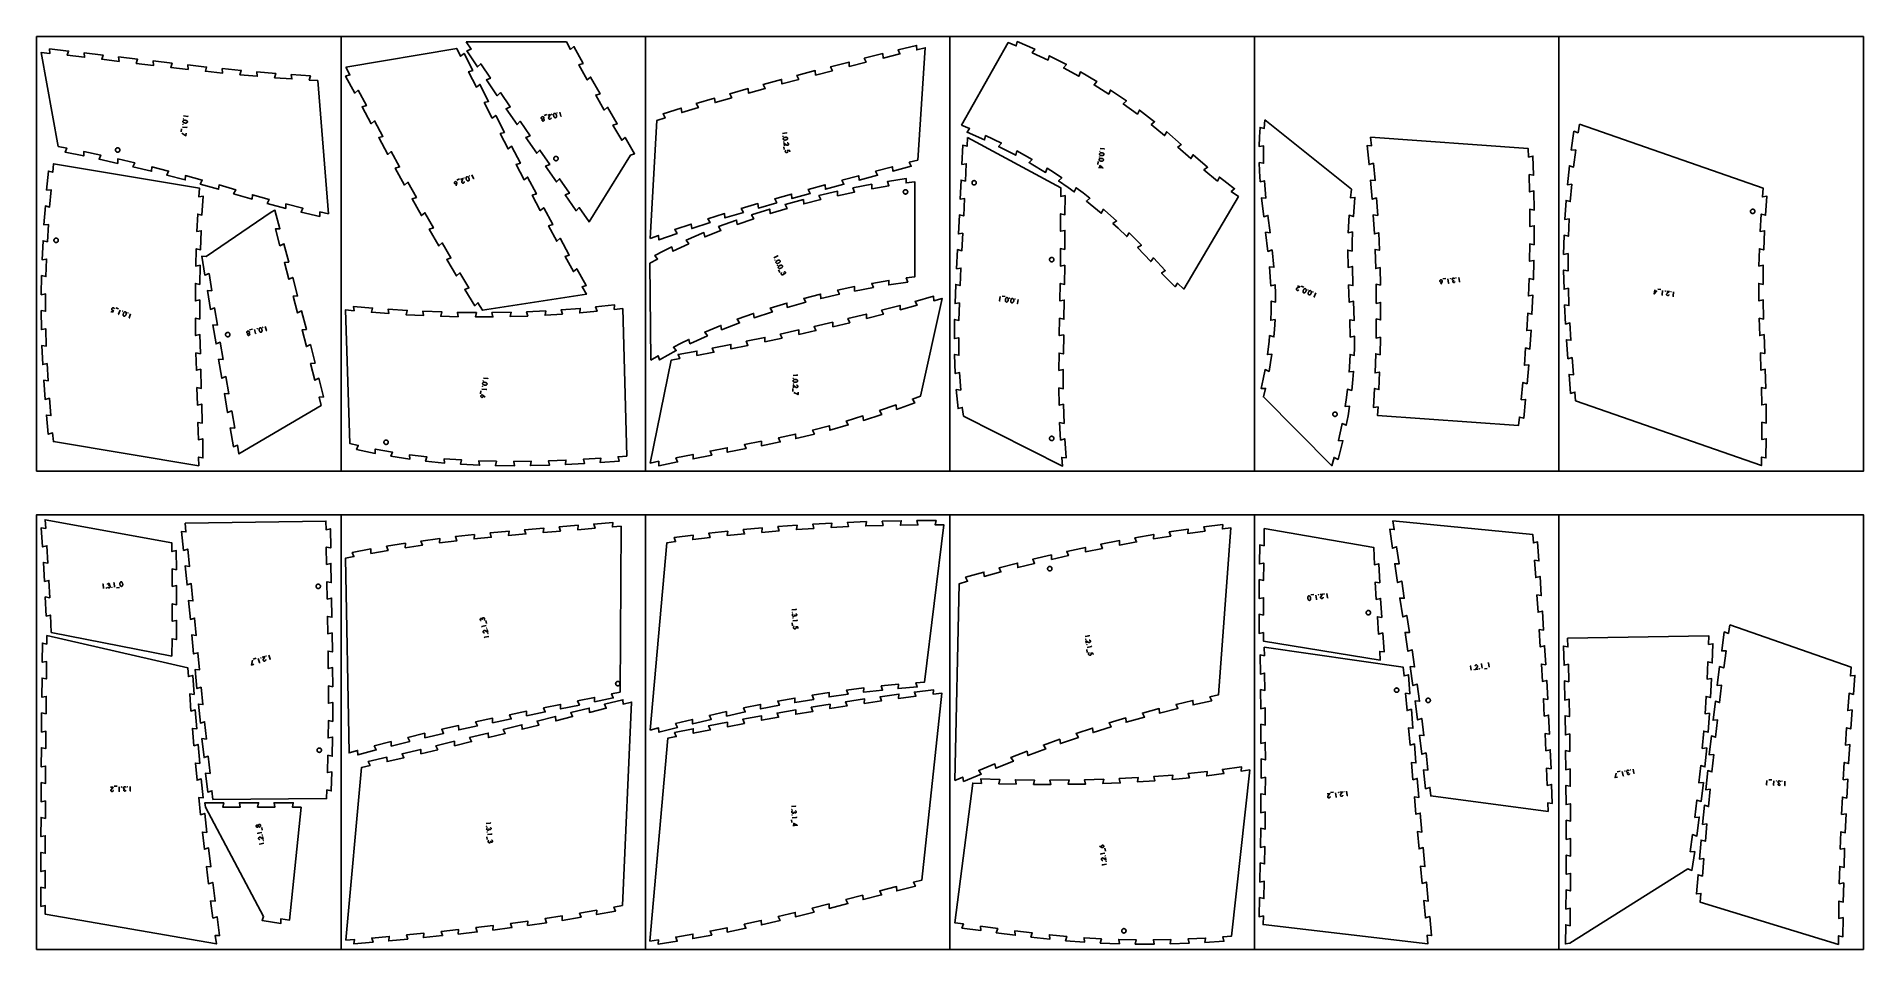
# Model space of a CAD drawing. Header units: millimetres. Extents: x -7040 to -2840, y -1100 to 1000.
import ezdxf

# ---------------------------------------------------------------- set-up
doc = ezdxf.new("R2010")
doc.units = ezdxf.units.MM
doc.header["$MEASUREMENT"] = 0
for name, color, linetype, true_color in [('Default', 18, 'Continuous', 0x000000), ('nest_recut pieces$l_engrave_text', 5, 'Continuous', 0x0000ff), ('nest_recut pieces$l_inner_cut', 3, 'Continuous', 0x00ff00), ('nest_recut pieces$l_outer_cut', 1, 'Continuous', 0xff0000), ('nest_recut pieces$sheet', 18, 'Continuous', 0x000000)]:
    doc.layers.add(name, color=color, linetype=linetype, true_color=true_color)

msp = doc.modelspace()

# ---------------------------------------------------------------- linework, layer by layer
at = {"layer": 'Default'}
for points in [[(-7040.5, -1100), (-7040.5, -100), (-6340.5, -100), (-6340.5, -1100)], [(-6340.5, -1100), (-6340.5, -100), (-5640.5, -100), (-5640.5, -1100)], [(-5640.5, -1100), (-5640.5, -100), (-4940.5, -100), (-4940.5, -1100)], [(-4940.5, -1100), (-4940.5, -100), (-4240.5, -100), (-4240.5, -1100)], [(-4240.5, -1100), (-4240.5, -100), (-3540.5, -100), (-3540.5, -1100)], [(-3540.5, -1100), (-3540.5, -100), (-2840.5, -100), (-2840.5, -1100)]]:
    msp.add_lwpolyline(points, close=True, dxfattribs=at)
at = {"layer": 'nest_recut pieces$l_engrave_text'}
for points in [[(-6703.9, 798), (-6703.9, 797.8), (-6704.1, 797.8), (-6704.3, 797.8), (-6704.3, 798), (-6704.2, 798.2), (-6704.1, 798.2), (-6703.9, 798.1)], [(-6703.3, 806.2), (-6702.8, 806.7), (-6702, 807.1), (-6700.9, 807.4), (-6700.8, 807.4), (-6700.6, 807.4), (-6700.3, 807.4), (-6699.9, 807.4), (-6698.6, 807.4), (-6697.4, 807.2), (-6696.9, 807.1), (-6696.6, 807), (-6696.3, 806.9), (-6696.2, 806.9), (-6695.1, 806.4), (-6694.7, 806.1), (-6694.4, 805.8), (-6693.9, 805.2), (-6693.7, 804.5), (-6693.7, 803.8), (-6693.8, 803), (-6694.2, 802.3), (-6694.7, 801.8), (-6695.4, 801.4), (-6696.1, 801.2), (-6697, 801), (-6697.7, 801), (-6698.8, 801), (-6699.8, 801.1), (-6700.6, 801.3), (-6701.4, 801.5), (-6702, 801.7), (-6702.6, 802), (-6703.1, 802.5), (-6703.5, 803), (-6703.8, 803.5), (-6704, 804.1), (-6704, 804.7), (-6703.8, 805.5)], [(-6702.7, 810.7), (-6702.7, 810.5), (-6702.9, 810.5), (-6703.1, 810.5), (-6703.1, 810.7), (-6703, 810.9), (-6702.9, 810.9), (-6702.7, 810.8)], [(-5877.1, 810), (-5876.3, 810.3), (-5875.6, 810.7), (-5875, 811.2), (-5874.6, 811.7), (-5874.3, 812.4), (-5874.2, 813), (-5874.2, 813.7), (-5874.6, 814.4), (-5875.1, 815.1), (-5875.9, 815.5), (-5876.7, 815.7), (-5877.7, 815.6), (-5878.4, 815.4), (-5879.1, 815.1), (-5879.6, 814.6), (-5880, 814.1), (-5880.2, 813.5), (-5880.3, 812.7), (-5880.2, 812), (-5880, 811.4), (-5879.6, 811), (-5879.2, 810.6), (-5878.7, 810.4), (-5878.1, 810.2), (-5877.5, 810.1), (-5876.7, 810.2), (-5875.9, 810.3), (-5875.3, 810.2), (-5874.5, 809.8), (-5874, 809.4), (-5873.6, 808.9), (-5873.4, 808.5), (-5873.3, 808.1), (-5873.4, 807.4), (-5873.7, 806.7), (-5874.2, 806.2), (-5874.8, 805.8), (-5875.4, 805.6), (-5876.1, 805.5), (-5876.8, 805.6), (-5877.3, 805.9), (-5877.8, 806.3), (-5878.2, 806.8), (-5878.4, 807.3), (-5878.4, 807.8), (-5878.3, 808.5), (-5877.9, 809.2), (-5877.5, 809.8)], [(-5856.2, 820.8), (-5856.4, 820.8), (-5856.5, 821), (-5856.4, 821.2), (-5856.3, 821.3), (-5856.1, 821.2), (-5856, 821.1), (-5856, 820.9)], [(-5848.3, 823.2), (-5847.6, 822.9), (-5846.9, 822.3), (-5846.4, 821.4), (-5846.3, 821.3), (-5846.2, 821.1), (-5846.1, 820.8), (-5845.9, 820.4), (-5845.5, 819.2), (-5845.3, 818), (-5845.2, 817.5), (-5845.2, 817.2), (-5845.1, 816.9), (-5845.1, 816.8), (-5845.1, 816.2), (-5845.2, 815.5), (-5845.4, 815.1), (-5845.5, 814.7), (-5846, 814), (-5846.5, 813.6), (-5847.1, 813.3), (-5848, 813.2), (-5848.8, 813.3), (-5849.3, 813.6), (-5850, 814.1), (-5850.4, 814.7), (-5850.9, 815.5), (-5851.2, 816.1), (-5851.5, 817.1), (-5851.8, 818.1), (-5851.9, 818.9), (-5852, 819.7), (-5852.1, 820.3), (-5851.9, 821), (-5851.7, 821.7), (-5851.3, 822.3), (-5851, 822.7), (-5850.5, 823.1), (-5849.9, 823.3), (-5849.2, 823.4)], [(-5843.9, 824.2), (-5844, 824.2), (-5844.1, 824.3), (-5844.1, 824.5), (-5844, 824.6), (-5843.8, 824.6), (-5843.7, 824.4), (-5843.7, 824.3)], [(-5324.2, 770.3), (-5324.2, 770.1), (-5324.4, 770), (-5324.6, 770.1), (-5324.7, 770.2), (-5324.6, 770.4), (-5324.5, 770.5), (-5324.3, 770.5)], [(-5323.7, 765.8), (-5323.3, 766.4), (-5322.6, 767), (-5321.7, 767.6), (-5321.6, 767.6), (-5321.4, 767.7), (-5321.1, 767.8), (-5320.7, 767.9), (-5319.5, 768.1), (-5318.2, 768.3), (-5317.7, 768.3), (-5317.4, 768.3), (-5317.1, 768.3), (-5317, 768.3), (-5315.8, 768.1), (-5315.3, 767.9), (-5315, 767.7), (-5314.3, 767.2), (-5314, 766.6), (-5313.7, 765.9), (-5313.7, 765.1), (-5313.9, 764.3), (-5314.2, 763.8), (-5314.8, 763.2), (-5315.4, 762.8), (-5316.2, 762.4), (-5316.9, 762.2), (-5318, 762), (-5318.9, 761.8), (-5319.8, 761.7), (-5320.6, 761.7), (-5321.2, 761.8), (-5321.9, 762), (-5322.6, 762.3), (-5323.1, 762.7), (-5323.5, 763.1), (-5323.8, 763.6), (-5323.9, 764.2), (-5324, 765)], [(-5322.1, 757.7), (-5322.1, 757.5), (-5322.3, 757.4), (-5322.5, 757.5), (-5322.6, 757.6), (-5322.5, 757.8), (-5322.4, 757.9), (-5322.2, 757.9)], [(-4597.2, 718.4), (-4596.7, 718.9), (-4595.9, 719.3), (-4594.8, 719.6), (-4594.7, 719.6), (-4594.5, 719.6), (-4594.2, 719.7), (-4593.8, 719.7), (-4592.5, 719.6), (-4591.3, 719.5), (-4590.8, 719.4), (-4590.5, 719.3), (-4590.2, 719.2), (-4590.1, 719.2), (-4589.5, 719), (-4589, 718.7), (-4588.6, 718.3), (-4588.3, 718.1), (-4587.8, 717.4), (-4587.6, 716.8), (-4587.5, 716.1), (-4587.7, 715.3), (-4588, 714.6), (-4588.5, 714.1), (-4589.3, 713.7), (-4589.9, 713.5), (-4590.8, 713.3), (-4591.6, 713.3), (-4592.6, 713.3), (-4593.6, 713.4), (-4594.4, 713.5), (-4595.2, 713.7), (-4595.8, 713.9), (-4596.4, 714.2), (-4597, 714.7), (-4597.4, 715.2), (-4597.7, 715.7), (-4597.8, 716.3), (-4597.9, 716.9), (-4597.7, 717.7)], [(-4596.6, 722.9), (-4596.7, 722.7), (-4596.8, 722.7), (-4597, 722.8), (-4597.1, 722.9), (-4597, 723.1), (-4596.8, 723.1), (-4596.6, 723.1)], [(-4596.2, 731.1), (-4595.6, 731.6), (-4594.8, 732.1), (-4593.8, 732.3), (-4593.7, 732.3), (-4593.5, 732.4), (-4593.1, 732.4), (-4592.7, 732.4), (-4591.5, 732.4), (-4590.2, 732.2), (-4589.7, 732.1), (-4589.4, 732), (-4589.1, 731.9), (-4589, 731.9), (-4588.4, 731.7), (-4587.9, 731.4), (-4587.5, 731.1), (-4587.2, 730.9), (-4586.7, 730.2), (-4586.5, 729.5), (-4586.5, 728.8), (-4586.6, 728), (-4587, 727.3), (-4587.5, 726.8), (-4588.2, 726.4), (-4588.9, 726.2), (-4589.8, 726), (-4590.5, 726), (-4591.5, 726), (-4592.5, 726.1), (-4593.3, 726.2), (-4594.2, 726.4), (-4594.7, 726.6), (-4595.4, 727), (-4595.9, 727.4), (-4596.3, 728), (-4596.6, 728.4), (-4596.8, 729), (-4596.8, 729.6), (-4596.6, 730.4)], [(-4595.5, 735.6), (-4595.6, 735.5), (-4595.8, 735.4), (-4595.9, 735.5), (-4596, 735.7), (-4595.9, 735.8), (-4595.7, 735.9), (-4595.6, 735.8)], [(-6057.2, 674.2), (-6057.4, 674.2), (-6057.5, 674.3), (-6057.5, 674.5), (-6057.4, 674.6), (-6057.2, 674.6), (-6057.1, 674.5), (-6057.1, 674.3)], [(-6049.7, 677.6), (-6049, 677.4), (-6048.3, 676.9), (-6047.6, 676.1), (-6047.5, 676), (-6047.4, 675.8), (-6047.2, 675.6), (-6047, 675.2), (-6046.5, 674.1), (-6046, 672.9), (-6045.9, 672.4), (-6045.8, 672.1), (-6045.7, 671.8), (-6045.7, 671.7), (-6045.7, 670.4), (-6045.8, 670), (-6045.8, 669.6), (-6046.2, 668.9), (-6046.7, 668.4), (-6047.3, 668), (-6048.1, 667.7), (-6048.9, 667.7), (-6049.5, 668), (-6050.2, 668.4), (-6050.7, 668.9), (-6051.3, 669.6), (-6051.7, 670.2), (-6052.1, 671.2), (-6052.5, 672.1), (-6052.8, 672.9), (-6053, 673.7), (-6053.1, 674.3), (-6053, 675), (-6052.9, 675.7), (-6052.6, 676.3), (-6052.3, 676.8), (-6051.9, 677.2), (-6051.4, 677.5), (-6050.6, 677.7)], [(-6045.5, 679.2), (-6045.6, 679.2), (-6045.8, 679.3), (-6045.8, 679.5), (-6045.6, 679.6), (-6045.5, 679.6), (-6045.3, 679.5), (-6045.3, 679.3)], [(-5342.3, 485.5), (-5342.3, 485.3), (-5342.4, 485.2), (-5342.6, 485.2), (-5342.7, 485.3), (-5342.7, 485.4), (-5342.6, 485.6), (-5342.4, 485.6)], [(-5340.6, 481.3), (-5340.4, 482), (-5339.9, 482.7), (-5339.1, 483.5), (-5339.1, 483.5), (-5338.9, 483.6), (-5338.6, 483.8), (-5338.3, 484.1), (-5337.2, 484.6), (-5336, 485.1), (-5335.5, 485.2), (-5335.2, 485.3), (-5334.9, 485.4), (-5334.8, 485.5), (-5333.6, 485.5), (-5333.1, 485.5), (-5332.7, 485.4), (-5332, 485.1), (-5331.4, 484.6), (-5331, 484), (-5330.8, 483.2), (-5330.8, 482.4), (-5331, 481.8), (-5331.4, 481.1), (-5331.8, 480.6), (-5332.5, 480), (-5333.2, 479.6), (-5334.1, 479.1), (-5335, 478.6), (-5335.8, 478.4), (-5336.6, 478.1), (-5337.2, 478), (-5337.9, 478), (-5338.6, 478.2), (-5339.2, 478.4), (-5339.7, 478.7), (-5340.1, 479.1), (-5340.4, 479.6), (-5340.7, 480.4)], [(-5337, 473.9), (-5336.9, 473.7), (-5337.1, 473.6), (-5337.2, 473.6), (-5337.4, 473.7), (-5337.4, 473.9), (-5337.3, 474), (-5337.1, 474)], [(-5335.3, 469.7), (-5335, 470.4), (-5334.6, 471.1), (-5333.8, 471.9), (-5333.7, 471.9), (-5333.5, 472.1), (-5333.3, 472.2), (-5332.9, 472.5), (-5331.8, 473), (-5330.6, 473.5), (-5330.2, 473.6), (-5329.8, 473.7), (-5329.6, 473.8), (-5329.5, 473.9), (-5328.2, 473.9), (-5327.7, 473.9), (-5327.4, 473.8), (-5326.6, 473.5), (-5326.1, 473), (-5325.7, 472.4), (-5325.4, 471.6), (-5325.4, 470.8), (-5325.6, 470.2), (-5326, 469.5), (-5326.5, 469), (-5327.2, 468.4), (-5327.8, 468), (-5328.7, 467.5), (-5329.6, 467.1), (-5330.4, 466.8), (-5331.2, 466.5), (-5331.8, 466.4), (-5332.5, 466.4), (-5333.3, 466.6), (-5333.9, 466.8), (-5334.3, 467.1), (-5334.8, 467.5), (-5335.1, 468), (-5335.3, 468.8)], [(-4122.1, 418.9), (-4121.7, 418.3), (-4121.6, 417.4), (-4121.6, 416.3), (-4121.6, 416.2), (-4121.6, 416), (-4121.7, 415.7), (-4121.8, 415.3), (-4122.2, 414.1), (-4122.7, 413), (-4122.9, 412.5), (-4123.1, 412.2), (-4123.2, 412), (-4123.3, 411.9), (-4124.1, 410.9), (-4124.5, 410.6), (-4124.8, 410.4), (-4125.6, 410.2), (-4126.3, 410.1), (-4127, 410.3), (-4127.7, 410.6), (-4128.3, 411.2), (-4128.6, 411.8), (-4128.8, 412.6), (-4128.8, 413.3), (-4128.8, 414.2), (-4128.6, 414.9), (-4128.3, 415.9), (-4127.9, 416.9), (-4127.6, 417.6), (-4127.2, 418.3), (-4126.8, 418.8), (-4126.3, 419.3), (-4125.7, 419.7), (-4125.1, 420), (-4124.5, 420.1), (-4123.9, 420.1), (-4123.3, 420), (-4122.7, 419.6)], [(-3789.7, 442.8), (-3789.9, 442.8), (-3790, 443), (-3789.9, 443.2), (-3789.8, 443.3), (-3789.6, 443.2), (-3789.5, 443.1), (-3789.6, 442.9)], [(-3777.1, 444.6), (-3777.3, 444.6), (-3777.4, 444.8), (-3777.3, 445), (-3777.1, 445), (-3777, 445), (-3776.9, 444.8), (-3776.9, 444.7)], [(-4807.6, 398.8), (-4807.1, 398.2), (-4806.8, 397.4), (-4806.6, 396.3), (-4806.6, 396.2), (-4806.6, 396), (-4806.6, 395.7), (-4806.6, 395.3), (-4806.7, 394), (-4807, 392.8), (-4807.1, 392.3), (-4807.2, 392), (-4807.3, 391.7), (-4807.4, 391.6), (-4807.6, 391.1), (-4808, 390.6), (-4808.3, 390.2), (-4808.5, 389.9), (-4809.3, 389.5), (-4809.9, 389.3), (-4810.6, 389.3), (-4811.4, 389.5), (-4812.1, 389.9), (-4812.5, 390.4), (-4812.9, 391.2), (-4813.1, 391.9), (-4813.2, 392.8), (-4813.2, 393.5), (-4813.1, 394.6), (-4812.9, 395.6), (-4812.7, 396.4), (-4812.5, 397.2), (-4812.2, 397.7), (-4811.8, 398.3), (-4811.3, 398.8), (-4810.8, 399.2), (-4810.3, 399.4), (-4809.7, 399.6), (-4809.1, 399.5), (-4808.3, 399.3)], [(-4803.2, 397.9), (-4803.3, 397.9), (-4803.4, 398.1), (-4803.3, 398.3), (-4803.1, 398.3), (-4803, 398.2), (-4802.9, 398), (-4803, 397.9)], [(-4795, 396.8), (-4794.5, 396.2), (-4794.2, 395.4), (-4794, 394.3), (-4794, 394.2), (-4794, 394), (-4794, 393.7), (-4794, 393.3), (-4794.1, 392), (-4794.4, 390.8), (-4794.5, 390.3), (-4794.6, 390), (-4794.7, 389.7), (-4794.8, 389.6), (-4795, 389.1), (-4795.4, 388.6), (-4795.7, 388.2), (-4795.9, 387.9), (-4796.6, 387.5), (-4797.3, 387.3), (-4798, 387.3), (-4798.8, 387.5), (-4799.5, 387.9), (-4799.9, 388.5), (-4800.3, 389.2), (-4800.5, 389.9), (-4800.6, 390.8), (-4800.5, 391.5), (-4800.4, 392.6), (-4800.3, 393.6), (-4800.1, 394.4), (-4799.8, 395.2), (-4799.6, 395.7), (-4799.2, 396.3), (-4798.7, 396.8), (-4798.2, 397.2), (-4797.7, 397.4), (-4797.1, 397.6), (-4796.5, 397.5), (-4795.7, 397.3)], [(-4790.6, 395.9), (-4790.7, 395.9), (-4790.8, 396.1), (-4790.7, 396.3), (-4790.5, 396.3), (-4790.3, 396.2), (-4790.3, 396), (-4790.4, 395.9)], [(-4117.9, 417.1), (-4118.1, 417.2), (-4118.1, 417.4), (-4118, 417.5), (-4117.8, 417.5), (-4117.6, 417.4), (-4117.6, 417.2), (-4117.8, 417.1)], [(-4110.1, 414.4), (-4109.8, 413.7), (-4109.6, 412.8), (-4109.7, 411.7), (-4109.7, 411.6), (-4109.7, 411.4), (-4109.8, 411.1), (-4109.9, 410.7), (-4110.3, 409.5), (-4110.8, 408.4), (-4111, 407.9), (-4111.2, 407.6), (-4111.3, 407.4), (-4111.4, 407.3), (-4111.8, 406.8), (-4112.2, 406.4), (-4112.6, 406.1), (-4112.9, 405.9), (-4113.7, 405.6), (-4114.4, 405.6), (-4115.1, 405.7), (-4115.8, 406.1), (-4116.4, 406.6), (-4116.7, 407.2), (-4116.9, 408.1), (-4116.9, 408.7), (-4116.8, 409.6), (-4116.7, 410.4), (-4116.4, 411.4), (-4116, 412.3), (-4115.6, 413), (-4115.2, 413.8), (-4114.9, 414.3), (-4114.4, 414.8), (-4113.8, 415.2), (-4113.2, 415.4), (-4112.6, 415.5), (-4112, 415.5), (-4111.4, 415.4), (-4110.7, 415)], [(-4106, 412.5), (-4106.2, 412.6), (-4106.1, 412.8), (-4106, 412.9), (-4105.9, 412.9), (-4105.7, 412.8), (-4105.7, 412.6), (-4105.8, 412.5)], [(-3296, 414.2), (-3296.2, 414.3), (-3296.2, 414.5), (-3296.1, 414.6), (-3296, 414.7), (-3295.8, 414.6), (-3295.8, 414.4), (-3295.8, 414.3)], [(-3283.3, 412.7), (-3283.5, 412.8), (-3283.6, 412.9), (-3283.5, 413.1), (-3283.3, 413.1), (-3283.1, 413.1), (-3283.1, 412.9), (-3283.2, 412.7)], [(-6842.7, 368.2), (-6842.8, 368.3), (-6842.8, 368.5), (-6842.7, 368.6), (-6842.5, 368.6), (-6842.4, 368.5), (-6842.4, 368.3), (-6842.5, 368.2)], [(-6834.8, 365.7), (-6834.5, 365.1), (-6834.2, 364.2), (-6834.2, 363.1), (-6834.2, 363), (-6834.3, 362.8), (-6834.3, 362.5), (-6834.4, 362.1), (-6834.8, 360.9), (-6835.2, 359.7), (-6835.5, 359.3), (-6835.6, 359), (-6835.7, 358.7), (-6835.8, 358.6), (-6836.6, 357.7), (-6837, 357.4), (-6837.3, 357.1), (-6838, 356.8), (-6838.7, 356.8), (-6839.4, 356.9), (-6840.2, 357.2), (-6840.8, 357.8), (-6841.1, 358.4), (-6841.3, 359.2), (-6841.4, 359.9), (-6841.3, 360.8), (-6841.2, 361.5), (-6840.9, 362.5), (-6840.6, 363.5), (-6840.2, 364.2), (-6839.8, 365), (-6839.5, 365.5), (-6839, 366), (-6838.4, 366.4), (-6837.8, 366.7), (-6837.3, 366.8), (-6836.7, 366.8), (-6836.1, 366.7), (-6835.4, 366.3)], [(-6830.6, 364), (-6830.7, 364.1), (-6830.7, 364.3), (-6830.6, 364.4), (-6830.4, 364.5), (-6830.3, 364.3), (-6830.3, 364.2), (-6830.4, 364)], [(-6554, 316.9), (-6553.2, 317.2), (-6552.6, 317.5), (-6552, 318), (-6551.5, 318.6), (-6551.2, 319.2), (-6551.1, 319.9), (-6551.2, 320.5), (-6551.5, 321.3), (-6552.1, 321.9), (-6552.8, 322.4), (-6553.6, 322.6), (-6554.6, 322.5), (-6555.3, 322.3), (-6556, 321.9), (-6556.5, 321.5), (-6556.9, 321), (-6557.2, 320.3), (-6557.3, 319.6), (-6557.2, 318.9), (-6556.9, 318.3), (-6556.6, 317.9), (-6556.1, 317.5), (-6555.7, 317.3), (-6555.1, 317), (-6554.5, 317), (-6553.6, 317.1), (-6552.8, 317.2), (-6552.2, 317.1), (-6551.5, 316.7), (-6550.9, 316.3), (-6550.5, 315.8), (-6550.3, 315.3), (-6550.3, 315), (-6550.4, 314.3), (-6550.7, 313.6), (-6551.1, 313.1), (-6551.7, 312.7), (-6552.4, 312.5), (-6553.1, 312.4), (-6553.7, 312.5), (-6554.3, 312.7), (-6554.8, 313.1), (-6555.1, 313.7), (-6555.3, 314.2), (-6555.4, 314.7), (-6555.2, 315.4), (-6554.9, 316.1), (-6554.4, 316.6)], [(-6533.1, 327.6), (-6533.2, 327.6), (-6533.4, 327.8), (-6533.3, 327.9), (-6533.2, 328), (-6533, 328), (-6532.9, 327.9), (-6532.9, 327.7)], [(-6525.2, 330), (-6524.5, 329.6), (-6523.8, 329), (-6523.2, 328.1), (-6523.2, 328), (-6523.1, 327.8), (-6523, 327.5), (-6522.8, 327.1), (-6522.4, 326), (-6522.2, 324.7), (-6522.1, 324.2), (-6522.1, 323.9), (-6522, 323.6), (-6522, 323.5), (-6522, 322.9), (-6522.2, 322.3), (-6522.3, 321.8), (-6522.4, 321.5), (-6522.9, 320.8), (-6523.4, 320.3), (-6524.1, 320.1), (-6524.9, 319.9), (-6525.7, 320), (-6526.3, 320.3), (-6526.9, 320.9), (-6527.3, 321.4), (-6527.8, 322.2), (-6528.1, 322.9), (-6528.4, 323.9), (-6528.7, 324.8), (-6528.8, 325.6), (-6528.9, 326.5), (-6528.9, 327.1), (-6528.8, 327.8), (-6528.6, 328.5), (-6528.2, 329), (-6527.8, 329.5), (-6527.3, 329.8), (-6526.8, 330.1), (-6526, 330.1)], [(-6520.7, 330.9), (-6520.9, 330.9), (-6521, 331.1), (-6521, 331.2), (-6520.8, 331.3), (-6520.7, 331.3), (-6520.6, 331.2), (-6520.6, 331)], [(-5300.7, 213.8), (-5300.7, 213.7), (-5300.9, 213.6), (-5301, 213.6), (-5301.1, 213.8), (-5301.1, 214), (-5300.9, 214.1), (-5300.7, 214)], [(-5300.7, 209.3), (-5300.2, 209.9), (-5299.5, 210.4), (-5298.5, 210.8), (-5298.4, 210.8), (-5298.2, 210.9), (-5297.9, 210.9), (-5297.4, 211), (-5296.2, 211.1), (-5294.9, 211.1), (-5294.4, 211.1), (-5294.1, 211), (-5293.8, 211), (-5293.7, 211), (-5292.5, 210.6), (-5292.1, 210.4), (-5291.8, 210.2), (-5291.2, 209.6), (-5290.9, 208.9), (-5290.8, 208.3), (-5290.8, 207.4), (-5291.1, 206.7), (-5291.5, 206.2), (-5292.2, 205.7), (-5292.8, 205.4), (-5293.7, 205.1), (-5294.4, 204.9), (-5295.4, 204.8), (-5296.4, 204.8), (-5297.3, 204.8), (-5298.1, 204.9), (-5298.7, 205), (-5299.3, 205.3), (-5300, 205.7), (-5300.4, 206.1), (-5300.8, 206.6), (-5301, 207.2), (-5301.1, 207.7), (-5301, 208.5)], [(-6015.2, 195.4), (-6015.3, 195.2), (-6015.4, 195.2), (-6015.6, 195.3), (-6015.6, 195.4), (-6015.6, 195.6), (-6015.4, 195.6), (-6015.2, 195.5)], [(-6014.3, 203.6), (-6013.7, 204), (-6012.9, 204.4), (-6011.8, 204.6), (-6011.7, 204.6), (-6011.5, 204.6), (-6011.2, 204.6), (-6010.8, 204.6), (-6009.5, 204.5), (-6008.3, 204.3), (-6007.8, 204.2), (-6007.5, 204.1), (-6007.2, 204), (-6007.1, 204), (-6006, 203.4), (-6005.6, 203), (-6005.4, 202.8), (-6004.9, 202.1), (-6004.8, 201.4), (-6004.7, 200.7), (-6004.9, 199.9), (-6005.3, 199.2), (-6005.8, 198.8), (-6006.6, 198.4), (-6007.3, 198.2), (-6008.2, 198.1), (-6008.9, 198.1), (-6010, 198.2), (-6011, 198.3), (-6011.8, 198.5), (-6012.6, 198.8), (-6013.1, 199), (-6013.7, 199.4), (-6014.2, 199.9), (-6014.6, 200.4), (-6014.9, 200.9), (-6015, 201.5), (-6015, 202.1), (-6014.8, 202.8)], [(-6013.4, 208), (-6013.5, 207.9), (-6013.7, 207.8), (-6013.8, 207.9), (-6013.9, 208.1), (-6013.8, 208.2), (-6013.6, 208.3), (-6013.4, 208.2)], [(-5300.1, 201.1), (-5300.1, 200.9), (-5300.3, 200.8), (-5300.4, 200.9), (-5300.5, 201.1), (-5300.5, 201.2), (-5300.3, 201.3), (-5300.1, 201.2)], [(-6880, -268.2), (-6879.8, -268.2), (-6879.8, -268.4), (-6879.8, -268.6), (-6880, -268.7), (-6880.1, -268.6), (-6880.2, -268.5), (-6880.2, -268.3)], [(-6867.3, -266.7), (-6867.2, -266.7), (-6867.1, -266.9), (-6867.1, -267), (-6867.3, -267.1), (-6867.5, -267.1), (-6867.5, -266.9), (-6867.5, -266.8)], [(-6846.6, -264.4), (-6847.2, -264), (-6847.8, -263.3), (-6848.3, -262.3), (-6848.3, -262.2), (-6848.4, -262), (-6848.5, -261.7), (-6848.6, -261.3), (-6848.8, -260.1), (-6848.9, -258.8), (-6848.9, -258.3), (-6848.9, -258), (-6848.9, -257.7), (-6848.9, -257.6), (-6848.6, -256.4), (-6848.3, -255.9), (-6848.2, -255.6), (-6847.6, -255), (-6847, -254.7), (-6846.3, -254.5), (-6845.5, -254.5), (-6844.7, -254.7), (-6844.2, -255.1), (-6843.6, -255.7), (-6843.3, -256.3), (-6842.9, -257.1), (-6842.7, -257.9), (-6842.6, -258.9), (-6842.4, -259.9), (-6842.4, -260.7), (-6842.4, -261.5), (-6842.5, -262.1), (-6842.7, -262.8), (-6843.1, -263.5), (-6843.5, -264), (-6843.9, -264.3), (-6844.5, -264.6), (-6845, -264.8), (-6845.8, -264.7)], [(-4113.8, -287), (-4113.2, -287.4), (-4112.6, -288.1), (-4112.1, -289.1), (-4112.1, -289.2), (-4112, -289.4), (-4111.9, -289.7), (-4111.8, -290.1), (-4111.6, -291.3), (-4111.4, -292.5), (-4111.4, -293), (-4111.4, -293.4), (-4111.4, -293.7), (-4111.4, -293.8), (-4111.7, -295), (-4111.9, -295.5), (-4112.1, -295.8), (-4112.6, -296.4), (-4113.2, -296.8), (-4113.9, -297), (-4114.7, -297), (-4115.5, -296.8), (-4116, -296.4), (-4116.6, -295.8), (-4117, -295.2), (-4117.3, -294.4), (-4117.6, -293.7), (-4117.7, -292.7), (-4117.9, -291.7), (-4118, -290.8), (-4117.9, -290), (-4117.9, -289.4), (-4117.7, -288.7), (-4117.4, -288.1), (-4116.9, -287.5), (-4116.5, -287.2), (-4116, -286.9), (-4115.4, -286.7), (-4114.6, -286.7)], [(-4093.2, -284.3), (-4093.3, -284.3), (-4093.4, -284.1), (-4093.4, -283.9), (-4093.2, -283.8), (-4093.1, -283.9), (-4093, -284.1), (-4093, -284.2)], [(-4080.5, -282.5), (-4080.7, -282.5), (-4080.8, -282.3), (-4080.8, -282.1), (-4080.6, -282), (-4080.4, -282.1), (-4080.3, -282.2), (-4080.4, -282.4)], [(-5302.7, -324.9), (-5302.8, -325), (-5303, -325.1), (-5303.1, -325.1), (-5303.2, -324.9), (-5303.2, -324.8), (-5303, -324.7), (-5302.8, -324.7)], [(-6005.9, -361.1), (-6005.9, -360.9), (-6005.7, -360.8), (-6005.5, -360.8), (-6005.4, -361), (-6005.5, -361.1), (-6005.6, -361.2), (-6005.8, -361.2)], [(-6002.9, -373.5), (-6002.9, -373.3), (-6002.8, -373.2), (-6002.6, -373.2), (-6002.5, -373.4), (-6002.5, -373.5), (-6002.7, -373.6), (-6002.8, -373.6)], [(-5301.6, -337.6), (-5301.7, -337.8), (-5301.8, -337.8), (-5302, -337.8), (-5302.1, -337.6), (-5302, -337.5), (-5301.9, -337.4), (-5301.7, -337.4)], [(-4628.2, -386.4), (-4628.2, -386.6), (-4628.3, -386.7), (-4628.5, -386.6), (-4628.6, -386.5), (-4628.6, -386.3), (-4628.4, -386.2), (-4628.2, -386.3)], [(-4625.7, -398.9), (-4625.8, -399.1), (-4625.9, -399.2), (-4626.1, -399.2), (-4626.2, -399), (-4626.2, -398.9), (-4626, -398.8), (-4625.8, -398.8)], [(-6524.8, -429.4), (-6524.9, -429.4), (-6525, -429.2), (-6525, -429.1), (-6524.9, -428.9), (-6524.7, -429), (-6524.6, -429.1), (-6524.6, -429.3)], [(-6512.6, -425.6), (-6512.8, -425.6), (-6512.9, -425.4), (-6512.9, -425.3), (-6512.7, -425.1), (-6512.5, -425.2), (-6512.4, -425.3), (-6512.4, -425.5)], [(-3735.7, -456.1), (-3735.5, -456.1), (-3735.4, -456.3), (-3735.4, -456.5), (-3735.6, -456.6), (-3735.8, -456.5), (-3735.8, -456.4), (-3735.8, -456.2)], [(-3723.1, -453.9), (-3722.9, -454), (-3722.8, -454.1), (-3722.8, -454.3), (-3723, -454.4), (-3723.2, -454.4), (-3723.3, -454.2), (-3723.2, -454)], [(-3388.9, -690), (-3389.1, -689.9), (-3389.2, -689.8), (-3389.2, -689.6), (-3389, -689.5), (-3388.9, -689.5), (-3388.8, -689.7), (-3388.8, -689.9)], [(-3376.5, -687.1), (-3376.7, -687.1), (-3376.8, -686.9), (-3376.8, -686.7), (-3376.6, -686.6), (-3376.4, -686.6), (-3376.3, -686.8), (-3376.3, -687)], [(-3040.4, -712.7), (-3040.5, -712.6), (-3040.6, -712.4), (-3040.5, -712.3), (-3040.3, -712.2), (-3040.2, -712.3), (-3040.1, -712.5), (-3040.2, -712.6)], [(-3027.6, -713.2), (-3027.8, -713.1), (-3027.8, -712.9), (-3027.8, -712.7), (-3027.6, -712.7), (-3027.4, -712.8), (-3027.4, -712.9), (-3027.4, -713.1)], [(-6844.6, -726.4), (-6844.8, -726.4), (-6844.8, -726.2), (-6844.8, -726), (-6844.6, -726), (-6844.4, -726), (-6844.4, -726.2), (-6844.4, -726.4)], [(-6831.8, -726), (-6832, -725.9), (-6832.1, -725.8), (-6832, -725.6), (-6831.9, -725.5), (-6831.7, -725.6), (-6831.6, -725.8), (-6831.7, -725.9)], [(-4047.7, -739), (-4047.8, -738.9), (-4047.9, -738.8), (-4047.9, -738.6), (-4047.7, -738.5), (-4047.5, -738.6), (-4047.4, -738.7), (-4047.5, -738.9)], [(-4035, -737.4), (-4035.2, -737.4), (-4035.2, -737.2), (-4035.2, -737), (-4035, -737), (-4034.9, -737), (-4034.8, -737.2), (-4034.8, -737.3)], [(-5304, -777.8), (-5304, -778), (-5304.2, -778.1), (-5304.4, -778), (-5304.4, -777.9), (-5304.4, -777.7), (-5304.2, -777.6), (-5304.1, -777.7)], [(-5303.1, -790.6), (-5303.1, -790.7), (-5303.3, -790.8), (-5303.5, -790.8), (-5303.5, -790.6), (-5303.5, -790.4), (-5303.3, -790.4), (-5303.1, -790.4)], [(-6531, -815.3), (-6530.8, -816), (-6530.5, -816.7), (-6530, -817.4), (-6529.5, -817.8), (-6528.9, -818.2), (-6528.3, -818.4), (-6527.6, -818.3), (-6526.8, -818), (-6526.1, -817.5), (-6525.7, -816.9), (-6525.4, -816), (-6525.4, -815.1), (-6525.5, -814.3), (-6525.8, -813.6), (-6526.2, -813.1), (-6526.7, -812.7), (-6527.4, -812.3), (-6528.1, -812.2), (-6528.8, -812.2), (-6529.4, -812.5), (-6529.8, -812.8), (-6530.3, -813.2), (-6530.5, -813.6), (-6530.8, -814.2), (-6530.9, -814.8), (-6530.9, -815.6), (-6530.8, -816.4), (-6531, -817), (-6531.4, -817.8), (-6531.9, -818.3), (-6532.4, -818.6), (-6532.8, -818.8), (-6533.2, -818.8), (-6533.9, -818.7), (-6534.6, -818.3), (-6535, -817.8), (-6535.4, -817.2), (-6535.5, -816.5), (-6535.6, -815.9), (-6535.4, -815.2), (-6535.2, -814.7), (-6534.7, -814.2), (-6534.2, -813.9), (-6533.7, -813.7), (-6533.1, -813.7), (-6532.5, -813.9), (-6531.8, -814.3), (-6531.3, -814.8)], [(-6521.8, -836.9), (-6521.8, -836.7), (-6521.6, -836.6), (-6521.4, -836.6), (-6521.3, -836.8), (-6521.4, -837), (-6521.5, -837.1), (-6521.7, -837)], [(-6005.7, -816.9), (-6005.7, -817.1), (-6005.9, -817.2), (-6006.1, -817.1), (-6006.1, -816.9), (-6006.1, -816.8), (-6005.9, -816.7), (-6005.8, -816.7)], [(-6004.2, -829.6), (-6004.2, -829.7), (-6004.4, -829.8), (-6004.6, -829.8), (-6004.7, -829.6), (-6004.6, -829.5), (-6004.5, -829.4), (-6004.3, -829.4)], [(-6519.4, -849.4), (-6519.3, -849.2), (-6519.2, -849.1), (-6519, -849.2), (-6518.9, -849.3), (-6518.9, -849.5), (-6519.1, -849.6), (-6519.3, -849.6)], [(-4583.8, -884.7), (-4583.8, -884.6), (-4583.7, -884.5), (-4583.5, -884.5), (-4583.4, -884.7), (-4583.4, -884.8), (-4583.6, -884.9), (-4583.8, -884.9)], [(-4581.8, -897.4), (-4581.8, -897.2), (-4581.7, -897.1), (-4581.5, -897.1), (-4581.4, -897.3), (-4581.4, -897.4), (-4581.6, -897.5), (-4581.8, -897.5)]]:
    msp.add_lwpolyline(points, close=True, dxfattribs=at)
for points in [[(-6692.7, 817.7), (-6692.8, 816.3), (-6702.5, 817.2)], [(-5867.3, 820.3), (-5873.8, 818.6)], [(-5857.5, 813.3), (-5857.5, 812.8), (-5857.5, 812.1), (-5857.7, 811.5), (-5858, 811.1), (-5858.7, 810.4), (-5859.5, 809.9), (-5860.1, 809.8), (-5860.6, 809.8), (-5861.2, 809.9), (-5861.7, 810.1), (-5862.6, 810.8), (-5862.9, 811.3), (-5863.1, 811.8), (-5863.2, 812.2), (-5863.2, 812.7), (-5863.2, 813), (-5863.2, 813.2), (-5863.1, 813.6), (-5859.7, 820.3), (-5865.3, 818.8)], [(-5833.8, 817.2), (-5835.2, 816.9), (-5837.7, 826.3)], [(-6707.3, 787.4), (-6707.9, 780.7)], [(-6696.4, 777.4), (-6696.9, 771.9), (-6706.2, 777.9)], [(-6695, 792.3), (-6695.2, 790.8), (-6704.9, 791.7)], [(-5316.3, 779.6), (-5316.1, 778.2), (-5325.7, 776.6)], [(-5322.7, 746.6), (-5321.6, 739.9)], [(-5314.7, 755.7), (-5314.3, 755.6), (-5313.6, 755.5), (-5313, 755.3), (-5312.6, 754.9), (-5312, 754.2), (-5311.6, 753.3), (-5311.5, 752.7), (-5311.6, 752.2), (-5311.7, 751.6), (-5312, 751.1), (-5312.8, 750.3), (-5313.3, 750), (-5313.8, 749.9), (-5314.8, 749.9), (-5315.1, 749.9), (-5315.2, 750), (-5315.6, 750.1), (-5322, 754.2), (-5321, 748.5)], [(-5308.7, 734.5), (-5309.3, 738.1), (-5313.6, 738.3), (-5313.3, 737.7), (-5313, 736.9), (-5312.9, 736.1), (-5313, 735.4), (-5313.1, 734.8), (-5313.4, 734.2), (-5314, 733.7), (-5314.7, 733.3), (-5315.4, 733.1), (-5316.2, 733.1), (-5317, 733.3), (-5317.7, 733.6), (-5318.4, 734.1), (-5318.9, 734.7), (-5319.2, 735.6), (-5319.2, 736.4), (-5319, 737.2), (-5318.6, 738), (-5318.1, 738.4), (-5317.8, 738.6), (-5317.7, 738.7)], [(-4585.6, 742.7), (-4585.7, 741.3), (-4595.5, 742.1)], [(-6068.1, 672.3), (-6074.4, 669.6)], [(-6057.5, 666.6), (-6057.4, 666.1), (-6057.4, 665.4), (-6057.5, 664.8), (-6057.7, 664.3), (-6058.3, 663.5), (-6059.1, 663), (-6059.6, 662.8), (-6060.2, 662.7), (-6060.7, 662.7), (-6061.3, 662.9), (-6062.2, 663.5), (-6062.6, 663.9), (-6062.9, 664.3), (-6063.1, 665.3), (-6063.1, 665.6), (-6063.2, 665.7), (-6063.1, 666.2), (-6060.6, 673.3), (-6066, 671)], [(-6034.6, 673.7), (-6035.9, 673.1), (-6039.7, 682.1)], [(-4599.9, 712.3), (-4600.5, 705.6)], [(-4599.1, 698.7), (-4589, 697.9), (-4596.1, 703.3), (-4596.7, 697.2)], [(-6075.5, 656.2), (-6074.5, 662.5), (-6074.4, 663.1), (-6074.4, 663.7), (-6074.4, 664.1), (-6074.7, 664.9), (-6075.2, 665.5), (-6075.8, 665.9), (-6076.5, 666.2), (-6077.2, 666.2), (-6078, 666.1), (-6078.7, 665.7), (-6079.3, 665.2), (-6079.7, 664.5), (-6079.9, 663.7), (-6079.9, 663), (-6079.7, 662.3), (-6079.2, 661.6), (-6078.6, 661.1), (-6077.9, 660.8), (-6077, 660.8), (-6076.3, 660.9), (-6075.6, 661.3), (-6075.2, 661.6), (-6074.9, 662), (-6074.6, 662.5), (-6074.4, 663)], [(-5337.1, 496.5), (-5336.5, 495.2), (-5345.4, 491.1)], [(-5334.7, 463), (-5331.8, 456.9)], [(-5321.6, 459.2), (-5320.6, 459), (-5320, 458.8), (-5319.4, 458.3), (-5318.9, 457.6), (-5318.6, 456.7), (-5318.7, 455.8), (-5319.2, 455), (-5319.9, 454.4), (-5320.8, 454.3), (-5321.7, 454.5), (-5322.5, 455), (-5323.1, 455.8), (-5322.8, 454.4), (-5322.9, 453.2), (-5323.3, 452.4), (-5324.1, 451.8), (-5324.7, 451.6), (-5325.4, 451.5), (-5326.1, 451.5), (-5326.7, 451.7), (-5327.6, 452.5), (-5328.4, 453.7), (-5328.6, 454.5), (-5328.4, 455.4), (-5328.1, 456.1), (-5327.5, 456.9)], [(-4138.6, 417.6), (-4138.9, 417.2), (-4139.4, 416.7), (-4139.9, 416.4), (-4140.4, 416.1), (-4141.3, 416), (-4142.3, 416.1), (-4142.8, 416.3), (-4143.2, 416.6), (-4143.6, 417.1), (-4143.9, 417.6), (-4144.2, 418.7), (-4144.2, 419.2), (-4144.1, 419.7), (-4143.6, 420.6), (-4143.4, 420.8), (-4143.3, 420.9), (-4142.9, 421.2), (-4136.2, 424.6), (-4141.7, 426.7)], [(-4127.1, 423.3), (-4133.5, 425.7)], [(-3812, 430.1), (-3809.4, 435.9), (-3809.2, 436.5), (-3809, 437), (-3808.9, 437.5), (-3809, 438.3), (-3809.3, 439), (-3809.8, 439.6), (-3810.4, 440), (-3811.1, 440.2), (-3811.9, 440.3), (-3812.7, 440.1), (-3813.3, 439.8), (-3814, 439.2), (-3814.4, 438.5), (-3814.5, 437.8), (-3814.5, 437.1), (-3814.2, 436.3), (-3813.8, 435.7), (-3813.1, 435.2), (-3812.3, 434.9), (-3811.6, 434.9), (-3810.8, 435.1), (-3810.4, 435.3), (-3809.9, 435.5), (-3809.6, 435.9), (-3809.2, 436.4)], [(-3800.8, 443.7), (-3807.5, 442.8)], [(-3793.3, 432.9), (-3794.7, 432.7), (-3796, 442.4)], [(-3779.5, 436.4), (-3779.9, 435.5), (-3780.3, 435), (-3780.9, 434.5), (-3781.7, 434.2), (-3782.7, 434.3), (-3783.5, 434.6), (-3784.2, 435.3), (-3784.5, 436.1), (-3784.4, 437), (-3783.9, 437.8), (-3783.2, 438.4), (-3782.3, 438.8), (-3783.7, 438.9), (-3784.8, 439.3), (-3785.5, 440), (-3785.8, 440.9), (-3785.8, 441.6), (-3785.7, 442.3), (-3785.5, 442.8), (-3785.1, 443.4), (-3784.1, 444.1), (-3782.7, 444.5), (-3781.9, 444.4), (-3781.1, 444), (-3780.6, 443.5), (-3779.9, 442.7)], [(-3768, 436.4), (-3769.4, 436.2), (-3770.7, 445.9)], [(-4825.5, 392), (-4826.9, 392.2), (-4825.4, 401.8)], [(-4813.5, 402), (-4820.2, 403)], [(-4784.2, 385.4), (-4785.6, 385.6), (-4784.1, 395.3)], [(-4102, 401), (-4103.3, 401.5), (-4099.8, 410.6)], [(-3320.1, 417.7), (-3321.3, 407.7), (-3315.6, 414.6), (-3321.7, 415.3)], [(-3306.5, 418), (-3313.2, 418.8)], [(-3302, 405.6), (-3303.4, 405.8), (-3302.2, 415.5)], [(-3287.4, 406.2), (-3287.6, 405.8), (-3287.9, 405.1), (-3288.3, 404.7), (-3288.7, 404.3), (-3289.6, 404), (-3290.6, 403.9), (-3291.1, 404), (-3291.6, 404.2), (-3292.1, 404.5), (-3292.5, 404.9), (-3293.1, 405.9), (-3293.2, 406.4), (-3293.2, 406.9), (-3293.1, 407.4), (-3292.9, 407.9), (-3292.8, 408.1), (-3292.7, 408.3), (-3292.5, 408.6), (-3286.8, 413.6), (-3292.5, 414.3)], [(-3276.7, 402.5), (-3278.1, 402.6), (-3276.9, 412.4)], [(-6869.5, 367.5), (-6866, 366.3), (-6863.8, 369.9), (-6864.4, 370), (-6865.3, 370.1), (-6866.1, 370.4), (-6866.6, 370.8), (-6867.1, 371.2), (-6867.4, 371.7), (-6867.7, 372.5), (-6867.7, 373.3), (-6867.5, 374), (-6867.1, 374.7), (-6866.6, 375.3), (-6866, 375.8), (-6865.2, 376.2), (-6864.4, 376.3), (-6863.5, 376.1), (-6862.8, 375.8), (-6862.2, 375.2), (-6861.7, 374.5), (-6861.6, 373.9), (-6861.5, 373.5), (-6861.5, 373.4)], [(-6852.1, 374), (-6858.5, 376.2)], [(-6850.3, 360.9), (-6851.7, 361.4), (-6848.5, 370.7)], [(-6826.2, 352.6), (-6827.5, 353.1), (-6824.3, 362.4)], [(-6544.2, 327.2), (-6550.7, 325.4)], [(-6535.4, 317.3), (-6536.8, 317), (-6539.3, 326.4)], [(-6510.7, 323.9), (-6512.1, 323.5), (-6514.6, 333)], [(-6003.1, 214.5), (-6003.3, 213.1), (-6013, 214.5)], [(-5291.7, 222.2), (-5291.6, 220.7), (-5301.4, 220.3)], [(-6019.1, 185), (-6020.1, 178.3)], [(-6009.1, 170.4), (-6014, 174.6), (-6014.5, 174.9), (-6015, 175.3), (-6015.4, 175.4), (-6016.2, 175.6), (-6016.9, 175.5), (-6017.6, 175.2), (-6018.2, 174.7), (-6018.6, 174.1), (-6018.8, 173.4), (-6018.9, 172.6), (-6018.8, 171.8), (-6018.4, 171.1), (-6017.8, 170.5), (-6017.2, 170.2), (-6016.5, 170), (-6015.7, 170), (-6014.9, 170.3), (-6014.3, 170.8), (-6013.8, 171.5), (-6013.6, 172.1), (-6013.5, 173), (-6013.6, 173.5), (-6013.8, 173.9), (-6014, 174.4), (-6014.4, 174.9)], [(-6006.6, 189.3), (-6006.8, 187.8), (-6016.5, 189.2)], [(-5302, 190.2), (-5301.7, 183.4)], [(-5293, 198.2), (-5292.5, 198.1), (-5291.8, 197.9), (-5291.3, 197.6), (-5290.9, 197.2), (-5290.4, 196.4), (-5290.1, 195.4), (-5290.1, 194.9), (-5290.3, 194.3), (-5290.5, 193.8), (-5290.8, 193.3), (-5291.7, 192.7), (-5292.2, 192.4), (-5292.7, 192.3), (-5293.7, 192.4), (-5294, 192.5), (-5294.1, 192.6), (-5294.5, 192.8), (-5300.4, 197.6), (-5300.1, 191.8)], [(-5289.8, 181.8), (-5289.6, 176.2), (-5299.6, 180.9)], [(-6889, -259.9), (-6887.5, -259.7), (-6886.4, -269.4)], [(-6877.5, -260.1), (-6877, -259.2), (-6876.6, -258.6), (-6876, -258.2), (-6875.1, -257.9), (-6874.2, -258), (-6873.4, -258.4), (-6872.8, -259), (-6872.5, -259.9), (-6872.6, -260.8), (-6873.1, -261.6), (-6873.8, -262.1), (-6874.7, -262.5), (-6873.3, -262.7), (-6872.2, -263.1), (-6871.5, -263.8), (-6871.2, -264.6), (-6871.2, -265.4), (-6871.3, -266), (-6871.6, -266.6), (-6871.9, -267.1), (-6873, -267.9), (-6874.3, -268.2), (-6875.2, -268.1), (-6876, -267.7), (-6876.5, -267.2), (-6877.1, -266.4)], [(-6863.6, -256.8), (-6862.2, -256.7), (-6861, -266.4)], [(-6856.3, -267.8), (-6849.6, -267)], [(-4104.2, -283.4), (-4110.9, -284.4)], [(-4096.7, -294.2), (-4098.1, -294.4), (-4099.5, -284.7)], [(-4082.7, -289.8), (-4082.8, -290.3), (-4082.9, -291), (-4083.2, -291.5), (-4083.5, -291.9), (-4084.3, -292.6), (-4085.2, -292.9), (-4085.7, -293), (-4086.3, -292.9), (-4086.8, -292.7), (-4087.4, -292.4), (-4088.1, -291.6), (-4088.4, -291.1), (-4088.5, -290.6), (-4088.5, -289.6), (-4088.5, -289.3), (-4088.4, -289.2), (-4088.3, -288.8), (-4084.1, -282.5), (-4089.8, -283.4)], [(-4071.4, -290.6), (-4072.8, -290.8), (-4074.2, -281.1)], [(-5294.2, -316.2), (-5294, -317.6), (-5303.8, -318.5)], [(-5294.7, -327.7), (-5293.8, -328.2), (-5293.3, -328.6), (-5292.8, -329.2), (-5292.6, -330.1), (-5292.7, -331), (-5293.1, -331.8), (-5293.8, -332.4), (-5294.7, -332.7), (-5295.6, -332.6), (-5296.3, -332), (-5296.9, -331.3), (-5297.2, -330.4), (-5297.4, -331.8), (-5297.9, -332.8), (-5298.6, -333.5), (-5299.5, -333.8), (-5300.2, -333.8), (-5300.9, -333.6), (-5301.4, -333.4), (-5301.9, -333), (-5302.6, -331.9), (-5302.9, -330.5), (-5302.8, -329.7), (-5302.4, -328.9), (-5301.8, -328.4), (-5301, -327.8)], [(-6018, -343.6), (-6018.9, -343.3), (-6019.5, -342.9), (-6020.1, -342.4), (-6020.4, -341.5), (-6020.4, -340.6), (-6020.2, -339.7), (-6019.6, -339), (-6018.8, -338.6), (-6017.9, -338.6), (-6017, -339.1), (-6016.4, -339.7), (-6015.9, -340.6), (-6015.9, -339.1), (-6015.6, -338), (-6015, -337.3), (-6014.2, -336.9), (-6013.4, -336.8), (-6012.8, -336.8), (-6012.1, -337), (-6011.6, -337.3), (-6010.8, -338.2), (-6010.3, -339.6), (-6010.2, -340.4), (-6010.6, -341.3), (-6011, -341.9), (-6011.8, -342.5)], [(-6016.1, -358.5), (-6016.4, -357.1), (-6006.9, -354.8)], [(-6010.4, -371.9), (-6010.9, -371.9), (-6011.6, -371.8), (-6012.1, -371.6), (-6012.6, -371.3), (-6013.3, -370.7), (-6013.7, -369.8), (-6013.8, -369.2), (-6013.8, -368.7), (-6013.7, -368.1), (-6013.5, -367.6), (-6012.7, -366.7), (-6012.2, -366.4), (-6011.8, -366.2), (-6010.8, -366.2), (-6010.5, -366.2), (-6010.3, -366.2), (-6009.9, -366.3), (-6003.3, -370), (-6004.6, -364.3)], [(-6006, -350), (-6007.6, -343.4)], [(-5303.1, -348.6), (-5302.5, -355.3)], [(-5291.9, -341.6), (-5291.8, -343), (-5301.5, -343.9)], [(-5290.1, -361.8), (-5290.4, -358.1), (-5294.6, -357.6), (-5294.4, -358.2), (-5294.2, -359.1), (-5294.1, -359.9), (-5294.2, -360.5), (-5294.4, -361.2), (-5294.8, -361.7), (-5295.4, -362.2), (-5296.1, -362.5), (-5296.8, -362.6), (-5297.6, -362.6), (-5298.4, -362.4), (-5299.1, -362), (-5299.7, -361.4), (-5300.1, -360.8), (-5300.4, -359.8), (-5300.3, -359.1), (-5300.1, -358.2), (-5299.6, -357.5), (-5299.2, -357.2), (-5298.8, -357), (-5298.7, -356.9)], [(-4620.5, -376.9), (-4620.2, -378.3), (-4629.8, -380.1)], [(-6010.2, -383.3), (-6010.5, -381.9), (-6001, -379.7)], [(-4620.8, -388.2), (-4620.3, -388.3), (-4619.6, -388.4), (-4619, -388.6), (-4618.6, -388.9), (-4617.9, -389.6), (-4617.5, -390.6), (-4617.5, -391.1), (-4617.5, -391.7), (-4617.6, -392.2), (-4617.9, -392.7), (-4618.7, -393.5), (-4619.2, -393.8), (-4619.6, -394), (-4620.6, -394), (-4620.9, -394), (-4621.1, -394), (-4621.5, -393.8), (-4628, -389.9), (-4626.8, -395.6)], [(-4626.1, -410), (-4624.8, -416.7)], [(-4615.7, -401.9), (-4615.4, -403.4), (-4625, -405.2)], [(-4611.7, -421.8), (-4612.4, -418.2), (-4616.7, -418.1), (-4616.5, -418.7), (-4616.1, -419.5), (-4616, -420.3), (-4616, -421), (-4616.2, -421.6), (-4616.5, -422.2), (-4617, -422.7), (-4617.7, -423.2), (-4618.4, -423.3), (-4619.2, -423.4), (-4620, -423.3), (-4620.7, -422.9), (-4621.4, -422.5), (-4621.9, -421.8), (-4622.2, -420.9), (-4622.3, -420.2), (-4622.1, -419.3), (-4621.7, -418.6), (-4621.3, -418.2), (-4621, -417.9), (-4620.9, -417.8)], [(-6540.9, -444.1), (-6546.2, -445.8), (-6544.2, -434.9)], [(-6535.8, -430.2), (-6542.3, -432.3)], [(-6526.6, -439.7), (-6528, -440.1), (-6530.9, -430.8)], [(-6513.6, -433.1), (-6513.6, -433.6), (-6513.6, -434.4), (-6513.8, -434.9), (-6514, -435.4), (-6514.7, -436.1), (-6515.5, -436.6), (-6516.1, -436.7), (-6516.6, -436.8), (-6517.2, -436.7), (-6517.7, -436.5), (-6518.6, -435.8), (-6519, -435.3), (-6519.2, -434.9), (-6519.3, -433.9), (-6519.3, -433.6), (-6519.3, -433.5), (-6519.2, -433), (-6516, -426.2), (-6521.6, -427.9)], [(-6502.3, -432.1), (-6503.6, -432.6), (-6506.5, -423.2)], [(-3745, -448.3), (-3743.6, -448), (-3742, -457.7)], [(-3733.7, -448.7), (-3733.6, -448.3), (-3733.5, -447.6), (-3733.2, -447), (-3732.9, -446.6), (-3732.2, -446), (-3731.3, -445.6), (-3730.8, -445.5), (-3730.2, -445.6), (-3729.6, -445.7), (-3729.1, -446), (-3728.3, -446.8), (-3728, -447.3), (-3727.9, -447.7), (-3727.9, -448.7), (-3727.9, -449), (-3727.9, -449.2), (-3728.1, -449.6), (-3732.1, -456), (-3726.4, -455)], [(-3719.9, -443.9), (-3718.5, -443.7), (-3716.8, -453.3)], [(-3712, -454.5), (-3705.3, -453.4)], [(-3703.8, -441.1), (-3702.4, -440.9), (-3700.7, -450.5)], [(-3406.1, -703.5), (-3411.5, -704.7), (-3408.7, -694.1)], [(-3400, -690), (-3406.6, -691.5)], [(-3391.6, -700.1), (-3393, -700.5), (-3395.2, -690.9)], [(-3378.1, -695.4), (-3378.5, -696.4), (-3378.8, -696.9), (-3379.4, -697.5), (-3380.2, -697.8), (-3381.1, -697.8), (-3382, -697.6), (-3382.7, -697), (-3383.1, -696.2), (-3383.1, -695.2), (-3382.7, -694.4), (-3382, -693.8), (-3381.2, -693.3), (-3382.6, -693.3), (-3383.7, -693), (-3384.4, -692.4), (-3384.8, -691.5), (-3384.9, -690.8), (-3384.9, -690.1), (-3384.7, -689.5), (-3384.4, -689), (-3383.5, -688.2), (-3382.1, -687.7), (-3381.3, -687.6), (-3380.4, -688), (-3379.8, -688.5), (-3379.2, -689.2)], [(-3366.7, -694.4), (-3368.1, -694.7), (-3370.3, -685.2)], [(-3061.8, -721.2), (-3063.3, -721.2), (-3062.9, -711.4)], [(-3051.1, -709.9), (-3057.9, -709.6)], [(-3045.6, -721.8), (-3047, -721.8), (-3046.6, -712)], [(-3031.4, -720.8), (-3031.9, -721.6), (-3032.4, -722.1), (-3033.1, -722.4), (-3034, -722.5), (-3034.9, -722.3), (-3035.7, -721.8), (-3036.2, -721.1), (-3036.4, -720.2), (-3036.1, -719.3), (-3035.5, -718.6), (-3034.7, -718.2), (-3033.7, -718), (-3035.1, -717.6), (-3036.1, -717), (-3036.7, -716.2), (-3036.8, -715.3), (-3036.7, -714.6), (-3036.5, -713.9), (-3036.2, -713.4), (-3035.7, -712.9), (-3034.6, -712.4), (-3033.2, -712.3), (-3032.4, -712.5), (-3031.6, -713), (-3031.2, -713.6), (-3030.7, -714.5)], [(-3020.1, -722.8), (-3021.5, -722.7), (-3021.1, -712.9)], [(-6863.8, -734), (-6864, -734.5), (-6864.2, -735.2), (-6864.5, -735.7), (-6864.9, -736.1), (-6865.7, -736.6), (-6866.6, -736.9), (-6867.2, -736.8), (-6867.7, -736.7), (-6868.2, -736.5), (-6868.7, -736.2), (-6869.4, -735.3), (-6869.6, -734.7), (-6869.7, -734.2), (-6869.6, -733.3), (-6869.5, -733), (-6869.4, -732.8), (-6869.2, -732.4), (-6864.4, -726.7), (-6870.2, -726.9)], [(-6855.5, -724.4), (-6862.3, -724.6)], [(-6849.1, -735.9), (-6850.6, -736), (-6850.9, -726.2)], [(-6835, -733.9), (-6835.6, -734.7), (-6836, -735.2), (-6836.7, -735.6), (-6837.5, -735.8), (-6838.5, -735.7), (-6839.3, -735.2), (-6839.8, -734.5), (-6840.1, -733.6), (-6839.9, -732.7), (-6839.3, -732), (-6838.6, -731.5), (-6837.6, -731.2), (-6839, -730.9), (-6840, -730.4), (-6840.6, -729.7), (-6840.9, -728.8), (-6840.8, -728.1), (-6840.7, -727.4), (-6840.4, -726.8), (-6840, -726.4), (-6838.9, -725.7), (-6837.5, -725.5), (-6836.6, -725.6), (-6835.9, -726.1), (-6835.4, -726.7), (-6834.9, -727.6)], [(-6823.6, -735), (-6825, -735.1), (-6825.4, -725.3)], [(-4066.2, -748.2), (-4066.2, -748.7), (-4066.4, -749.4), (-4066.7, -749.9), (-4067, -750.3), (-4067.8, -750.9), (-4068.7, -751.3), (-4069.2, -751.3), (-4069.8, -751.2), (-4070.3, -751), (-4070.8, -750.8), (-4071.6, -749.9), (-4071.9, -749.4), (-4072, -748.9), (-4071.9, -747.9), (-4071.9, -747.6), (-4071.8, -747.5), (-4071.7, -747.1), (-4067.3, -740.9), (-4073.1, -741.6)], [(-4058.7, -737.8), (-4065.4, -738.7)], [(-4051.3, -748.8), (-4052.8, -749), (-4054, -739.3)], [(-4037.3, -744.7), (-4037.4, -745.2), (-4037.6, -745.9), (-4037.8, -746.4), (-4038.2, -746.8), (-4038.9, -747.4), (-4039.8, -747.7), (-4040.4, -747.8), (-4040.9, -747.7), (-4041.5, -747.5), (-4042, -747.2), (-4042.8, -746.4), (-4043, -745.9), (-4043.2, -745.4), (-4043.1, -744.4), (-4043.1, -744.1), (-4043, -744), (-4042.8, -743.5), (-4038.5, -737.4), (-4044.3, -738.1)], [(-4026, -745.7), (-4027.4, -745.9), (-4028.6, -736.2)], [(-5295.3, -769.3), (-5295.2, -770.7), (-5304.9, -771.4)], [(-5296, -780.7), (-5295.1, -781.2), (-5294.6, -781.7), (-5294.2, -782.3), (-5294, -783.2), (-5294.1, -784.1), (-5294.5, -784.9), (-5295.2, -785.5), (-5296, -785.8), (-5296.9, -785.6), (-5297.3, -785.4), (-5297.7, -785.1), (-5298.2, -784.3), (-5298.5, -783.4), (-5298.8, -784.8), (-5299.3, -785.9), (-5299.9, -786.5), (-5300.9, -786.8), (-5301.6, -786.8), (-5302.3, -786.6), (-5302.8, -786.3), (-5303.3, -785.9), (-5304, -784.9), (-5304.3, -783.5), (-5304.2, -782.6), (-5303.7, -781.9), (-5303.1, -781.4), (-5302.3, -780.8)], [(-5293.4, -794.7), (-5293.3, -796.2), (-5303.1, -796.9)], [(-6531.9, -833.9), (-6532.1, -832.5), (-6522.5, -830.6)], [(-6521.4, -825.8), (-6522.7, -819.1)], [(-5997.3, -808), (-5997.1, -809.4), (-6006.9, -810.5)], [(-5997.5, -819.5), (-5996.7, -819.9), (-5996.1, -820.3), (-5995.7, -821), (-5995.4, -821.8), (-5995.5, -822.7), (-5995.9, -823.6), (-5996.5, -824.2), (-5997.4, -824.5), (-5998.3, -824.4), (-5999.1, -823.9), (-5999.6, -823.2), (-6000, -822.3), (-6000.2, -823.7), (-6000.6, -824.7), (-6001.2, -825.4), (-6002.2, -825.7), (-6002.9, -825.7), (-6003.6, -825.6), (-6004.1, -825.4), (-6004.6, -825), (-6005.4, -823.9), (-6005.7, -822.6), (-6005.6, -821.7), (-6005.2, -820.9), (-6004.7, -820.4), (-6003.9, -819.8)], [(-5994.4, -833.3), (-5994.2, -834.8), (-6003.9, -835.9)], [(-5304.7, -801.5), (-5304.2, -808.3)], [(-5301.8, -814.8), (-5291.7, -814.1), (-5299.6, -809.9), (-5299.2, -816)], [(-6526.8, -847.6), (-6527.3, -847.5), (-6528, -847.4), (-6528.5, -847.2), (-6528.9, -846.9), (-6529.6, -846.2), (-6530, -845.3), (-6530.1, -844.7), (-6530, -844.2), (-6529.9, -843.6), (-6529.6, -843.1), (-6528.9, -842.3), (-6528.4, -842), (-6527.9, -841.8), (-6527.4, -841.8), (-6526.9, -841.8), (-6526.6, -841.8), (-6526.5, -841.8), (-6526, -842), (-6519.6, -845.9), (-6520.7, -840.2)], [(-6527, -858.9), (-6527.3, -857.5), (-6517.7, -855.7)], [(-6005.4, -840.6), (-6004.6, -847.3)], [(-5994.2, -848.3), (-5993.3, -848.8), (-5992.8, -849.2), (-5992.3, -849.8), (-5992.1, -850.7), (-5992.1, -851.6), (-5992.5, -852.4), (-5993.2, -853.1), (-5994, -853.3), (-5995, -853.2), (-5995.7, -852.7), (-5996.3, -852), (-5996.6, -851.1), (-5996.8, -852.5), (-5997.2, -853.6), (-5997.9, -854.2), (-5998.8, -854.5), (-5999.6, -854.6), (-6000.2, -854.5), (-6000.8, -854.2), (-6001.3, -853.8), (-6002, -852.8), (-6002.4, -851.4), (-6002.3, -850.6), (-6001.9, -849.8), (-6001.3, -849.2), (-6000.5, -848.7)], [(-4597, -862.7), (-4591.1, -865.2), (-4590.5, -865.4), (-4589.9, -865.6), (-4589.5, -865.6), (-4588.7, -865.5), (-4588, -865.2), (-4587.5, -864.8), (-4587, -864.1), (-4586.8, -863.4), (-4586.8, -862.6), (-4586.9, -861.9), (-4587.3, -861.2), (-4587.9, -860.6), (-4588.6, -860.2), (-4589.3, -860), (-4590, -860.1), (-4590.8, -860.4), (-4591.4, -860.8), (-4591.9, -861.5), (-4592.1, -862.3), (-4592.2, -863), (-4592, -863.8), (-4591.8, -864.3), (-4591.5, -864.7), (-4591.1, -865), (-4590.6, -865.4)], [(-4593.8, -881.4), (-4594, -880), (-4584.4, -878.4)], [(-4583.1, -873.7), (-4584.2, -867)], [(-4589.2, -895.3), (-4589.7, -895.2), (-4590.4, -895.1), (-4590.9, -894.8), (-4591.3, -894.5), (-4592, -893.8), (-4592.3, -892.8), (-4592.4, -892.3), (-4592.3, -891.7), (-4592.2, -891.2), (-4591.9, -890.7), (-4591.1, -889.9), (-4590.6, -889.6), (-4590.1, -889.5), (-4589.1, -889.5), (-4588.8, -889.5), (-4588.7, -889.6), (-4588.3, -889.7), (-4581.9, -893.8), (-4582.8, -888.1)], [(-4589.8, -906.6), (-4590, -905.2), (-4580.4, -903.7)]]:
    msp.add_lwpolyline(points, dxfattribs=at)
at = {"layer": 'nest_recut pieces$l_inner_cut'}
for points in [[(-6854.4, 734), (-6854.2, 734), (-6854.1, 734), (-6853.9, 734), (-6853.7, 734), (-6853.5, 734), (-6853.4, 734), (-6853.2, 734.1), (-6853, 734.1), (-6852.9, 734.1), (-6852.7, 734.2), (-6852.5, 734.2), (-6852.4, 734.3), (-6852.2, 734.3), (-6852, 734.4), (-6851.9, 734.5), (-6851.7, 734.5), (-6851.6, 734.6), (-6851.4, 734.7), (-6851.3, 734.8), (-6851.1, 734.9), (-6851, 735), (-6850.8, 735.1), (-6850.7, 735.2), (-6850.6, 735.3), (-6850.4, 735.4), (-6850.3, 735.6), (-6850.2, 735.7), (-6850.1, 735.8), (-6850, 736), (-6849.9, 736.1), (-6849.8, 736.2), (-6849.7, 736.4), (-6849.6, 736.5), (-6849.5, 736.7), (-6849.4, 736.8), (-6849.4, 737), (-6849.3, 737.2), (-6849.2, 737.3), (-6849.2, 737.5), (-6849.1, 737.7), (-6849.1, 737.8), (-6849, 738), (-6849, 738.2), (-6849, 738.3), (-6849, 738.5), (-6849, 738.7), (-6848.9, 738.8), (-6848.9, 739), (-6848.9, 739.2), (-6849, 739.4), (-6849, 739.5), (-6849, 739.7), (-6849, 739.9), (-6849.1, 740.1), (-6849.1, 740.2), (-6849.1, 740.4), (-6849.2, 740.6), (-6849.2, 740.7), (-6849.3, 740.9), (-6849.4, 741), (-6849.4, 741.2), (-6849.5, 741.4), (-6849.6, 741.5), (-6849.7, 741.7), (-6849.8, 741.8), (-6849.9, 741.9), (-6850, 742.1), (-6850.1, 742.2), (-6850.2, 742.4), (-6850.3, 742.5), (-6850.5, 742.6), (-6850.6, 742.7), (-6850.7, 742.8), (-6850.9, 742.9), (-6851, 743), (-6851.1, 743.1), (-6851.3, 743.2), (-6851.4, 743.3), (-6851.6, 743.4), (-6851.7, 743.5), (-6851.9, 743.6), (-6852.1, 743.6), (-6852.2, 743.7), (-6852.4, 743.8), (-6852.5, 743.8), (-6852.7, 743.9), (-6852.9, 743.9), (-6853, 743.9), (-6853.2, 744), (-6853.4, 744), (-6853.6, 744), (-6853.7, 744), (-6853.9, 744), (-6854.1, 744), (-6854.3, 744), (-6854.4, 744), (-6854.6, 744), (-6854.8, 743.9), (-6854.9, 743.9), (-6855.1, 743.9), (-6855.3, 743.8), (-6855.5, 743.8), (-6855.6, 743.7), (-6855.8, 743.7), (-6855.9, 743.6), (-6856.1, 743.5), (-6856.3, 743.4), (-6856.4, 743.4), (-6856.6, 743.3), (-6856.7, 743.2), (-6856.8, 743.1), (-6857, 743), (-6857.1, 742.9), (-6857.3, 742.8), (-6857.4, 742.6), (-6857.5, 742.5), (-6857.6, 742.4), (-6857.7, 742.3), (-6857.8, 742.1), (-6858, 742), (-6858.1, 741.9), (-6858.2, 741.7), (-6858.2, 741.6), (-6858.3, 741.4), (-6858.4, 741.3), (-6858.5, 741.1), (-6858.6, 740.9), (-6858.6, 740.8), (-6858.7, 740.6), (-6858.7, 740.5), (-6858.8, 740.3), (-6858.8, 740.1), (-6858.9, 739.9), (-6858.9, 739.8), (-6858.9, 739.6), (-6858.9, 739.4), (-6858.9, 739.3), (-6858.9, 739.1), (-6858.9, 738.9), (-6858.9, 738.7), (-6858.9, 738.6), (-6858.9, 738.4), (-6858.9, 738.2), (-6858.9, 738.1), (-6858.8, 737.9), (-6858.8, 737.7), (-6858.7, 737.5), (-6858.7, 737.4), (-6858.6, 737.2), (-6858.5, 737.1), (-6858.5, 736.9), (-6858.4, 736.7), (-6858.3, 736.6), (-6858.2, 736.4), (-6858.1, 736.3), (-6858, 736.1), (-6857.9, 736), (-6857.8, 735.9), (-6857.7, 735.7), (-6857.6, 735.6), (-6857.5, 735.5), (-6857.4, 735.4), (-6857.2, 735.2), (-6857.1, 735.1), (-6857, 735), (-6856.8, 734.9), (-6856.7, 734.8), (-6856.5, 734.7), (-6856.4, 734.6), (-6856.2, 734.6), (-6856.1, 734.5), (-6855.9, 734.4), (-6855.8, 734.4), (-6855.6, 734.3), (-6855.4, 734.2), (-6855.3, 734.2), (-6855.1, 734.1), (-6854.9, 734.1), (-6854.8, 734.1), (-6854.6, 734.1)], [(-5851.1, 717.9), (-5851.1, 717.8), (-5851, 717.6), (-5851, 717.4), (-5850.9, 717.3), (-5850.8, 717.1), (-5850.8, 717), (-5850.7, 716.8), (-5850.6, 716.7), (-5850.5, 716.5), (-5850.4, 716.4), (-5850.3, 716.2), (-5850.2, 716.1), (-5850.1, 716), (-5850, 715.8), (-5849.8, 715.7), (-5849.7, 715.6), (-5849.6, 715.5), (-5849.4, 715.4), (-5849.3, 715.3), (-5849.2, 715.2), (-5849, 715.1), (-5848.9, 715), (-5848.7, 714.9), (-5848.6, 714.8), (-5848.4, 714.7), (-5848.3, 714.7), (-5848.1, 714.6), (-5847.9, 714.5), (-5847.8, 714.5), (-5847.6, 714.4), (-5847.4, 714.4), (-5847.3, 714.3), (-5847.1, 714.3), (-5846.9, 714.3), (-5846.8, 714.3), (-5846.6, 714.3), (-5846.4, 714.3), (-5846.2, 714.3), (-5846.1, 714.3), (-5845.9, 714.3), (-5845.7, 714.3), (-5845.5, 714.3), (-5845.4, 714.3), (-5845.2, 714.4), (-5845, 714.4), (-5844.9, 714.5), (-5844.7, 714.5), (-5844.5, 714.6), (-5844.4, 714.6), (-5844.2, 714.7), (-5844.1, 714.8), (-5843.9, 714.9), (-5843.8, 715), (-5843.6, 715), (-5843.5, 715.1), (-5843.3, 715.2), (-5843.2, 715.3), (-5843, 715.5), (-5842.9, 715.6), (-5842.8, 715.7), (-5842.7, 715.8), (-5842.6, 715.9), (-5842.4, 716.1), (-5842.3, 716.2), (-5842.2, 716.4), (-5842.1, 716.5), (-5842, 716.6), (-5842, 716.8), (-5841.9, 716.9), (-5841.8, 717.1), (-5841.7, 717.3), (-5841.7, 717.4), (-5841.6, 717.6), (-5841.5, 717.7), (-5841.5, 717.9), (-5841.4, 718.1), (-5841.4, 718.2), (-5841.4, 718.4), (-5841.3, 718.6), (-5841.3, 718.8), (-5841.3, 718.9), (-5841.3, 719.1), (-5841.3, 719.3), (-5841.3, 719.5), (-5841.3, 719.6), (-5841.3, 719.8), (-5841.4, 720), (-5841.4, 720.1), (-5841.4, 720.3), (-5841.5, 720.5), (-5841.5, 720.7), (-5841.6, 720.8), (-5841.6, 721), (-5841.7, 721.1), (-5841.7, 721.3), (-5841.8, 721.5), (-5841.9, 721.6), (-5842, 721.8), (-5842.1, 721.9), (-5842.2, 722.1), (-5842.3, 722.2), (-5842.4, 722.3), (-5842.5, 722.5), (-5842.6, 722.6), (-5842.7, 722.7), (-5842.8, 722.9), (-5843, 723), (-5843.1, 723.1), (-5843.2, 723.2), (-5843.4, 723.3), (-5843.5, 723.4), (-5843.7, 723.5), (-5843.8, 723.6), (-5844, 723.7), (-5844.1, 723.7), (-5844.3, 723.8), (-5844.4, 723.9), (-5844.6, 724), (-5844.7, 724), (-5844.9, 724.1), (-5845.1, 724.1), (-5845.3, 724.1), (-5845.4, 724.2), (-5845.6, 724.2), (-5845.8, 724.2), (-5845.9, 724.2), (-5846.1, 724.3), (-5846.3, 724.3), (-5846.5, 724.3), (-5846.6, 724.2), (-5846.8, 724.2), (-5847, 724.2), (-5847.1, 724.2), (-5847.3, 724.2), (-5847.5, 724.1), (-5847.7, 724.1), (-5847.8, 724), (-5848, 724), (-5848.1, 723.9), (-5848.3, 723.8), (-5848.5, 723.8), (-5848.6, 723.7), (-5848.8, 723.6), (-5848.9, 723.5), (-5849.1, 723.4), (-5849.2, 723.3), (-5849.4, 723.2), (-5849.5, 723.1), (-5849.6, 723), (-5849.7, 722.9), (-5849.9, 722.8), (-5850, 722.6), (-5850.1, 722.5), (-5850.2, 722.4), (-5850.3, 722.2), (-5850.4, 722.1), (-5850.5, 721.9), (-5850.6, 721.8), (-5850.7, 721.6), (-5850.8, 721.5), (-5850.8, 721.3), (-5850.9, 721.2), (-5851, 721), (-5851, 720.8), (-5851.1, 720.7), (-5851.1, 720.5), (-5851.2, 720.3), (-5851.2, 720.2), (-5851.2, 720), (-5851.3, 719.8), (-5851.3, 719.7), (-5851.3, 719.5), (-5851.3, 719.3), (-5851.3, 719.1), (-5851.3, 719), (-5851.3, 718.8), (-5851.3, 718.6), (-5851.2, 718.5), (-5851.2, 718.3), (-5851.2, 718.1)], [(-5040.7, 638.1), (-5040.5, 638.2), (-5040.4, 638.3), (-5040.2, 638.4), (-5040.1, 638.4), (-5039.9, 638.5), (-5039.8, 638.6), (-5039.7, 638.8), (-5039.5, 638.9), (-5039.4, 639), (-5039.3, 639.1), (-5039.2, 639.2), (-5039, 639.4), (-5038.9, 639.5), (-5038.8, 639.6), (-5038.7, 639.8), (-5038.6, 639.9), (-5038.5, 640), (-5038.4, 640.2), (-5038.4, 640.4), (-5038.3, 640.5), (-5038.2, 640.7), (-5038.1, 640.8), (-5038.1, 641), (-5038, 641.2), (-5038, 641.3), (-5037.9, 641.5), (-5037.9, 641.7), (-5037.9, 641.8), (-5037.8, 642), (-5037.8, 642.2), (-5037.8, 642.3), (-5037.8, 642.5), (-5037.8, 642.7), (-5037.8, 642.9), (-5037.8, 643), (-5037.8, 643.2), (-5037.8, 643.4), (-5037.9, 643.6), (-5037.9, 643.7), (-5037.9, 643.9), (-5038, 644.1), (-5038, 644.2), (-5038.1, 644.4), (-5038.2, 644.6), (-5038.2, 644.7), (-5038.3, 644.9), (-5038.4, 645), (-5038.5, 645.2), (-5038.6, 645.3), (-5038.7, 645.5), (-5038.8, 645.6), (-5038.9, 645.7), (-5039, 645.9), (-5039.1, 646), (-5039.2, 646.1), (-5039.3, 646.3), (-5039.5, 646.4), (-5039.6, 646.5), (-5039.7, 646.6), (-5039.9, 646.7), (-5040, 646.8), (-5040.1, 646.9), (-5040.3, 647), (-5040.4, 647.1), (-5040.6, 647.2), (-5040.8, 647.2), (-5040.9, 647.3), (-5041.1, 647.4), (-5041.2, 647.4), (-5041.4, 647.5), (-5041.6, 647.5), (-5041.7, 647.5), (-5041.9, 647.6), (-5042.1, 647.6), (-5042.3, 647.6), (-5042.4, 647.6), (-5042.6, 647.7), (-5042.8, 647.7), (-5043, 647.7), (-5043.1, 647.6), (-5043.3, 647.6), (-5043.5, 647.6), (-5043.6, 647.6), (-5043.8, 647.6), (-5044, 647.5), (-5044.2, 647.5), (-5044.3, 647.4), (-5044.5, 647.4), (-5044.6, 647.3), (-5044.8, 647.2), (-5045, 647.2), (-5045.1, 647.1), (-5045.3, 647), (-5045.4, 646.9), (-5045.6, 646.8), (-5045.7, 646.7), (-5045.8, 646.6), (-5046, 646.5), (-5046.1, 646.4), (-5046.2, 646.3), (-5046.4, 646.2), (-5046.5, 646), (-5046.6, 645.9), (-5046.7, 645.8), (-5046.8, 645.6), (-5046.9, 645.5), (-5047, 645.3), (-5047.1, 645.2), (-5047.2, 645), (-5047.3, 644.9), (-5047.3, 644.7), (-5047.4, 644.6), (-5047.5, 644.4), (-5047.5, 644.2), (-5047.6, 644.1), (-5047.6, 643.9), (-5047.7, 643.7), (-5047.7, 643.6), (-5047.7, 643.4), (-5047.8, 643.2), (-5047.8, 643.1), (-5047.8, 642.9), (-5047.8, 642.7), (-5047.8, 642.5), (-5047.8, 642.4), (-5047.8, 642.2), (-5047.8, 642), (-5047.7, 641.8), (-5047.7, 641.7), (-5047.7, 641.5), (-5047.6, 641.3), (-5047.6, 641.2), (-5047.5, 641), (-5047.5, 640.8), (-5047.4, 640.7), (-5047.3, 640.5), (-5047.2, 640.4), (-5047.2, 640.2), (-5047.1, 640.1), (-5047, 639.9), (-5046.9, 639.8), (-5046.8, 639.6), (-5046.7, 639.5), (-5046.6, 639.4), (-5046.4, 639.2), (-5046.3, 639.1), (-5046.2, 639), (-5046.1, 638.9), (-5045.9, 638.8), (-5045.8, 638.7), (-5045.7, 638.6), (-5045.5, 638.5), (-5045.4, 638.4), (-5045.2, 638.3), (-5045.1, 638.2), (-5044.9, 638.1), (-5044.7, 638.1), (-5044.6, 638), (-5044.4, 637.9), (-5044.3, 637.9), (-5044.1, 637.8), (-5043.9, 637.8), (-5043.8, 637.7), (-5043.6, 637.7), (-5043.4, 637.7), (-5043.2, 637.7), (-5043.1, 637.7), (-5042.9, 637.7), (-5042.7, 637.7), (-5042.5, 637.7), (-5042.4, 637.7), (-5042.2, 637.7), (-5042, 637.7), (-5041.9, 637.7), (-5041.7, 637.8), (-5041.5, 637.8), (-5041.3, 637.9), (-5041.2, 637.9), (-5041, 638), (-5040.9, 638)], [(-4889.9, 664.3), (-4889.9, 664.1), (-4889.9, 663.9), (-4890, 663.8), (-4890, 663.6), (-4890, 663.4), (-4890, 663.2), (-4889.9, 663.1), (-4889.9, 662.9), (-4889.9, 662.7), (-4889.9, 662.5), (-4889.8, 662.4), (-4889.8, 662.2), (-4889.8, 662), (-4889.7, 661.9), (-4889.6, 661.7), (-4889.6, 661.6), (-4889.5, 661.4), (-4889.4, 661.2), (-4889.3, 661.1), (-4889.3, 660.9), (-4889.2, 660.8), (-4889.1, 660.6), (-4889, 660.5), (-4888.9, 660.4), (-4888.8, 660.2), (-4888.6, 660.1), (-4888.5, 660), (-4888.4, 659.9), (-4888.3, 659.7), (-4888.1, 659.6), (-4888, 659.5), (-4887.9, 659.4), (-4887.7, 659.3), (-4887.6, 659.2), (-4887.4, 659.1), (-4887.3, 659.1), (-4887.1, 659), (-4887, 658.9), (-4886.8, 658.8), (-4886.6, 658.8), (-4886.5, 658.7), (-4886.3, 658.7), (-4886.1, 658.6), (-4886, 658.6), (-4885.8, 658.6), (-4885.6, 658.5), (-4885.4, 658.5), (-4885.3, 658.5), (-4885.1, 658.5), (-4884.9, 658.5), (-4884.8, 658.5), (-4884.6, 658.5), (-4884.4, 658.5), (-4884.2, 658.5), (-4884.1, 658.6), (-4883.9, 658.6), (-4883.7, 658.6), (-4883.6, 658.7), (-4883.4, 658.7), (-4883.2, 658.8), (-4883.1, 658.9), (-4882.9, 658.9), (-4882.8, 659), (-4882.6, 659.1), (-4882.4, 659.2), (-4882.3, 659.3), (-4882.2, 659.4), (-4882, 659.5), (-4881.9, 659.6), (-4881.7, 659.7), (-4881.6, 659.8), (-4881.5, 659.9), (-4881.4, 660), (-4881.2, 660.2), (-4881.1, 660.3), (-4881, 660.4), (-4880.9, 660.6), (-4880.8, 660.7), (-4880.7, 660.9), (-4880.6, 661), (-4880.5, 661.2), (-4880.5, 661.3), (-4880.4, 661.5), (-4880.3, 661.6), (-4880.3, 661.8), (-4880.2, 661.9), (-4880.2, 662.1), (-4880.1, 662.3), (-4880.1, 662.5), (-4880, 662.6), (-4880, 662.8), (-4880, 663), (-4880, 663.1), (-4880, 663.3), (-4880, 663.5), (-4880, 663.7), (-4880, 663.8), (-4880, 664), (-4880, 664.2), (-4880, 664.4), (-4880.1, 664.5), (-4880.1, 664.7), (-4880.2, 664.9), (-4880.2, 665), (-4880.3, 665.2), (-4880.3, 665.3), (-4880.4, 665.5), (-4880.5, 665.7), (-4880.5, 665.8), (-4880.6, 666), (-4880.7, 666.1), (-4880.8, 666.3), (-4880.9, 666.4), (-4881, 666.6), (-4881.1, 666.7), (-4881.2, 666.8), (-4881.4, 666.9), (-4881.5, 667.1), (-4881.6, 667.2), (-4881.7, 667.3), (-4881.9, 667.4), (-4882, 667.5), (-4882.1, 667.6), (-4882.3, 667.7), (-4882.4, 667.8), (-4882.6, 667.9), (-4882.7, 668), (-4882.9, 668), (-4883.1, 668.1), (-4883.2, 668.2), (-4883.4, 668.2), (-4883.5, 668.3), (-4883.7, 668.3), (-4883.9, 668.4), (-4884.1, 668.4), (-4884.2, 668.4), (-4884.4, 668.5), (-4884.6, 668.5), (-4884.7, 668.5), (-4884.9, 668.5), (-4885.1, 668.5), (-4885.3, 668.5), (-4885.4, 668.5), (-4885.6, 668.4), (-4885.8, 668.4), (-4886, 668.4), (-4886.1, 668.4), (-4886.3, 668.3), (-4886.5, 668.3), (-4886.6, 668.2), (-4886.8, 668.1), (-4886.9, 668.1), (-4887.1, 668), (-4887.3, 667.9), (-4887.4, 667.9), (-4887.6, 667.8), (-4887.7, 667.7), (-4887.9, 667.6), (-4888, 667.5), (-4888.1, 667.4), (-4888.3, 667.3), (-4888.4, 667.1), (-4888.5, 667), (-4888.6, 666.9), (-4888.7, 666.8), (-4888.9, 666.6), (-4889, 666.5), (-4889.1, 666.3), (-4889.2, 666.2), (-4889.3, 666.1), (-4889.3, 665.9), (-4889.4, 665.8), (-4889.5, 665.6), (-4889.6, 665.4), (-4889.6, 665.3), (-4889.7, 665.1), (-4889.7, 664.9), (-4889.8, 664.8), (-4889.8, 664.6), (-4889.9, 664.4)], [(-3100, 598.4), (-3100.1, 598.2), (-3100.1, 598), (-3100.1, 597.9), (-3100.1, 597.7), (-3100.1, 597.5), (-3100.1, 597.3), (-3100, 597.2), (-3100, 597), (-3100, 596.8), (-3100, 596.6), (-3099.9, 596.5), (-3099.9, 596.3), (-3099.8, 596.1), (-3099.8, 596), (-3099.7, 595.8), (-3099.6, 595.7), (-3099.5, 595.5), (-3099.5, 595.4), (-3099.4, 595.2), (-3099.3, 595.1), (-3099.2, 594.9), (-3099.1, 594.8), (-3099, 594.6), (-3098.9, 594.5), (-3098.8, 594.4), (-3098.6, 594.2), (-3098.5, 594.1), (-3098.4, 594), (-3098.3, 593.9), (-3098.1, 593.8), (-3098, 593.7), (-3097.8, 593.6), (-3097.7, 593.5), (-3097.5, 593.4), (-3097.4, 593.3), (-3097.2, 593.2), (-3097.1, 593.2), (-3096.9, 593.1), (-3096.7, 593), (-3096.6, 593), (-3096.4, 592.9), (-3096.2, 592.9), (-3096.1, 592.9), (-3095.9, 592.8), (-3095.7, 592.8), (-3095.6, 592.8), (-3095.4, 592.8), (-3095.2, 592.8), (-3095, 592.8), (-3094.9, 592.8), (-3094.7, 592.8), (-3094.5, 592.8), (-3094.4, 592.8), (-3094.2, 592.8), (-3094, 592.9), (-3093.8, 592.9), (-3093.7, 593), (-3093.5, 593), (-3093.3, 593.1), (-3093.2, 593.1), (-3093, 593.2), (-3092.9, 593.3), (-3092.7, 593.4), (-3092.6, 593.4), (-3092.4, 593.5), (-3092.3, 593.6), (-3092.1, 593.7), (-3092, 593.8), (-3091.9, 593.9), (-3091.7, 594.1), (-3091.6, 594.2), (-3091.5, 594.3), (-3091.4, 594.4), (-3091.2, 594.6), (-3091.1, 594.7), (-3091, 594.8), (-3090.9, 595), (-3090.8, 595.1), (-3090.7, 595.3), (-3090.7, 595.4), (-3090.6, 595.6), (-3090.5, 595.7), (-3090.4, 595.9), (-3090.4, 596.1), (-3090.3, 596.2), (-3090.3, 596.4), (-3090.2, 596.6), (-3090.2, 596.7), (-3090.2, 596.9), (-3090.1, 597.1), (-3090.1, 597.2), (-3090.1, 597.4), (-3090.1, 597.6), (-3090.1, 597.8), (-3090.1, 597.9), (-3090.1, 598.1), (-3090.1, 598.3), (-3090.1, 598.5), (-3090.2, 598.6), (-3090.2, 598.8), (-3090.2, 599), (-3090.3, 599.1), (-3090.3, 599.3), (-3090.4, 599.5), (-3090.4, 599.6), (-3090.5, 599.8), (-3090.6, 599.9), (-3090.7, 600.1), (-3090.7, 600.2), (-3090.8, 600.4), (-3090.9, 600.5), (-3091, 600.7), (-3091.1, 600.8), (-3091.2, 601), (-3091.4, 601.1), (-3091.5, 601.2), (-3091.6, 601.3), (-3091.7, 601.5), (-3091.9, 601.6), (-3092, 601.7), (-3092.1, 601.8), (-3092.3, 601.9), (-3092.4, 602), (-3092.6, 602.1), (-3092.7, 602.2), (-3092.9, 602.2), (-3093, 602.3), (-3093.2, 602.4), (-3093.3, 602.4), (-3093.5, 602.5), (-3093.7, 602.6), (-3093.8, 602.6), (-3094, 602.6), (-3094.2, 602.7), (-3094.3, 602.7), (-3094.5, 602.7), (-3094.7, 602.7), (-3094.9, 602.8), (-3095, 602.8), (-3095.2, 602.8), (-3095.4, 602.8), (-3095.6, 602.7), (-3095.7, 602.7), (-3095.9, 602.7), (-3096.1, 602.7), (-3096.2, 602.6), (-3096.4, 602.6), (-3096.6, 602.5), (-3096.7, 602.5), (-3096.9, 602.4), (-3097.1, 602.4), (-3097.2, 602.3), (-3097.4, 602.2), (-3097.5, 602.1), (-3097.7, 602), (-3097.8, 601.9), (-3098, 601.8), (-3098.1, 601.7), (-3098.2, 601.6), (-3098.4, 601.5), (-3098.5, 601.4), (-3098.6, 601.3), (-3098.8, 601.2), (-3098.9, 601), (-3099, 600.9), (-3099.1, 600.8), (-3099.2, 600.6), (-3099.3, 600.5), (-3099.4, 600.3), (-3099.5, 600.2), (-3099.5, 600), (-3099.6, 599.9), (-3099.7, 599.7), (-3099.8, 599.5), (-3099.8, 599.4), (-3099.9, 599.2), (-3099.9, 599.1), (-3100, 598.9), (-3100, 598.7), (-3100, 598.5)], [(-7000.2, 532.8), (-7000.2, 532.6), (-7000.3, 532.5), (-7000.3, 532.3), (-7000.3, 532.1), (-7000.4, 532), (-7000.4, 531.8), (-7000.4, 531.6), (-7000.4, 531.4), (-7000.4, 531.3), (-7000.4, 531.1), (-7000.4, 530.9), (-7000.4, 530.8), (-7000.4, 530.6), (-7000.4, 530.4), (-7000.3, 530.2), (-7000.3, 530.1), (-7000.3, 529.9), (-7000.2, 529.7), (-7000.2, 529.6), (-7000.1, 529.4), (-7000, 529.2), (-7000, 529.1), (-6999.9, 528.9), (-6999.8, 528.8), (-6999.7, 528.6), (-6999.6, 528.5), (-6999.5, 528.3), (-6999.4, 528.2), (-6999.3, 528.1), (-6999.2, 527.9), (-6999.1, 527.8), (-6999, 527.7), (-6998.9, 527.5), (-6998.7, 527.4), (-6998.6, 527.3), (-6998.5, 527.2), (-6998.3, 527.1), (-6998.2, 527), (-6998, 526.9), (-6997.9, 526.8), (-6997.7, 526.7), (-6997.6, 526.7), (-6997.4, 526.6), (-6997.3, 526.5), (-6997.1, 526.5), (-6996.9, 526.4), (-6996.8, 526.4), (-6996.6, 526.3), (-6996.4, 526.3), (-6996.3, 526.2), (-6996.1, 526.2), (-6995.9, 526.2), (-6995.7, 526.2), (-6995.6, 526.2), (-6995.4, 526.2), (-6995.2, 526.2), (-6995, 526.2), (-6994.9, 526.2), (-6994.7, 526.2), (-6994.5, 526.3), (-6994.4, 526.3), (-6994.2, 526.3), (-6994, 526.4), (-6993.9, 526.4), (-6993.7, 526.5), (-6993.5, 526.6), (-6993.4, 526.6), (-6993.2, 526.7), (-6993.1, 526.8), (-6992.9, 526.9), (-6992.8, 526.9), (-6992.6, 527), (-6992.5, 527.1), (-6992.3, 527.2), (-6992.2, 527.4), (-6992.1, 527.5), (-6991.9, 527.6), (-6991.8, 527.7), (-6991.7, 527.8), (-6991.6, 528), (-6991.5, 528.1), (-6991.4, 528.2), (-6991.3, 528.4), (-6991.2, 528.5), (-6991.1, 528.7), (-6991, 528.8), (-6990.9, 529), (-6990.9, 529.1), (-6990.8, 529.3), (-6990.7, 529.5), (-6990.7, 529.6), (-6990.6, 529.8), (-6990.6, 530), (-6990.5, 530.1), (-6990.5, 530.3), (-6990.5, 530.5), (-6990.5, 530.7), (-6990.4, 530.8), (-6990.4, 531), (-6990.4, 531.2), (-6990.4, 531.3), (-6990.4, 531.5), (-6990.5, 531.7), (-6990.5, 531.9), (-6990.5, 532), (-6990.5, 532.2), (-6990.6, 532.4), (-6990.6, 532.5), (-6990.7, 532.7), (-6990.7, 532.9), (-6990.8, 533), (-6990.9, 533.2), (-6990.9, 533.4), (-6991, 533.5), (-6991.1, 533.7), (-6991.2, 533.8), (-6991.3, 534), (-6991.4, 534.1), (-6991.5, 534.2), (-6991.6, 534.4), (-6991.7, 534.5), (-6991.8, 534.6), (-6991.9, 534.8), (-6992.1, 534.9), (-6992.2, 535), (-6992.3, 535.1), (-6992.5, 535.2), (-6992.6, 535.3), (-6992.7, 535.4), (-6992.9, 535.5), (-6993, 535.6), (-6993.2, 535.7), (-6993.4, 535.7), (-6993.5, 535.8), (-6993.7, 535.9), (-6993.8, 535.9), (-6994, 536), (-6994.2, 536), (-6994.3, 536.1), (-6994.5, 536.1), (-6994.7, 536.1), (-6994.9, 536.1), (-6995, 536.2), (-6995.2, 536.2), (-6995.4, 536.2), (-6995.6, 536.2), (-6995.7, 536.2), (-6995.9, 536.2), (-6996.1, 536.1), (-6996.2, 536.1), (-6996.4, 536.1), (-6996.6, 536), (-6996.8, 536), (-6996.9, 536), (-6997.1, 535.9), (-6997.2, 535.8), (-6997.4, 535.8), (-6997.6, 535.7), (-6997.7, 535.6), (-6997.9, 535.5), (-6998, 535.5), (-6998.2, 535.4), (-6998.3, 535.3), (-6998.5, 535.2), (-6998.6, 535.1), (-6998.7, 534.9), (-6998.9, 534.8), (-6999, 534.7), (-6999.1, 534.6), (-6999.2, 534.5), (-6999.3, 534.3), (-6999.4, 534.2), (-6999.5, 534), (-6999.6, 533.9), (-6999.7, 533.7), (-6999.8, 533.6), (-6999.9, 533.4), (-7000, 533.3), (-7000, 533.1), (-7000.1, 533)], [(-4711.6, 487.6), (-4711.6, 487.4), (-4711.6, 487.3), (-4711.6, 487.1), (-4711.6, 486.9), (-4711.6, 486.7), (-4711.6, 486.6), (-4711.6, 486.4), (-4711.6, 486.2), (-4711.6, 486.1), (-4711.5, 485.9), (-4711.5, 485.7), (-4711.5, 485.5), (-4711.4, 485.4), (-4711.4, 485.2), (-4711.3, 485.1), (-4711.2, 484.9), (-4711.2, 484.7), (-4711.1, 484.6), (-4711, 484.4), (-4710.9, 484.3), (-4710.8, 484.1), (-4710.7, 484), (-4710.6, 483.8), (-4710.5, 483.7), (-4710.4, 483.6), (-4710.3, 483.4), (-4710.2, 483.3), (-4710.1, 483.2), (-4709.9, 483.1), (-4709.8, 483), (-4709.7, 482.9), (-4709.5, 482.8), (-4709.4, 482.7), (-4709.2, 482.6), (-4709.1, 482.5), (-4708.9, 482.4), (-4708.8, 482.3), (-4708.6, 482.2), (-4708.5, 482.2), (-4708.3, 482.1), (-4708.1, 482.1), (-4708, 482), (-4707.8, 482), (-4707.6, 481.9), (-4707.5, 481.9), (-4707.3, 481.9), (-4707.1, 481.9), (-4706.9, 481.8), (-4706.8, 481.8), (-4706.6, 481.8), (-4706.4, 481.8), (-4706.2, 481.8), (-4706.1, 481.9), (-4705.9, 481.9), (-4705.7, 481.9), (-4705.6, 481.9), (-4705.4, 482), (-4705.2, 482), (-4705.1, 482.1), (-4704.9, 482.1), (-4704.7, 482.2), (-4704.6, 482.3), (-4704.4, 482.3), (-4704.3, 482.4), (-4704.1, 482.5), (-4704, 482.6), (-4703.8, 482.7), (-4703.7, 482.8), (-4703.5, 482.9), (-4703.4, 483), (-4703.3, 483.1), (-4703.1, 483.2), (-4703, 483.4), (-4702.9, 483.5), (-4702.8, 483.6), (-4702.7, 483.8), (-4702.6, 483.9), (-4702.5, 484), (-4702.4, 484.2), (-4702.3, 484.3), (-4702.2, 484.5), (-4702.1, 484.6), (-4702.1, 484.8), (-4702, 485), (-4701.9, 485.1), (-4701.9, 485.3), (-4701.8, 485.5), (-4701.8, 485.6), (-4701.7, 485.8), (-4701.7, 486), (-4701.7, 486.1), (-4701.7, 486.3), (-4701.6, 486.5), (-4701.6, 486.7), (-4701.6, 486.8), (-4701.6, 487), (-4701.6, 487.2), (-4701.7, 487.3), (-4701.7, 487.5), (-4701.7, 487.7), (-4701.7, 487.9), (-4701.8, 488), (-4701.8, 488.2), (-4701.9, 488.4), (-4701.9, 488.5), (-4702, 488.7), (-4702.1, 488.9), (-4702.1, 489), (-4702.2, 489.2), (-4702.3, 489.3), (-4702.4, 489.5), (-4702.5, 489.6), (-4702.6, 489.8), (-4702.7, 489.9), (-4702.8, 490), (-4702.9, 490.2), (-4703, 490.3), (-4703.1, 490.4), (-4703.3, 490.5), (-4703.4, 490.6), (-4703.5, 490.8), (-4703.7, 490.9), (-4703.8, 491), (-4703.9, 491.1), (-4704.1, 491.1), (-4704.2, 491.2), (-4704.4, 491.3), (-4704.6, 491.4), (-4704.7, 491.5), (-4704.9, 491.5), (-4705, 491.6), (-4705.2, 491.6), (-4705.4, 491.7), (-4705.5, 491.7), (-4705.7, 491.7), (-4705.9, 491.8), (-4706.1, 491.8), (-4706.2, 491.8), (-4706.4, 491.8), (-4706.6, 491.8), (-4706.8, 491.8), (-4706.9, 491.8), (-4707.1, 491.8), (-4707.3, 491.8), (-4707.4, 491.8), (-4707.6, 491.7), (-4707.8, 491.7), (-4708, 491.7), (-4708.1, 491.6), (-4708.3, 491.5), (-4708.4, 491.5), (-4708.6, 491.4), (-4708.8, 491.4), (-4708.9, 491.3), (-4709.1, 491.2), (-4709.2, 491.1), (-4709.4, 491), (-4709.5, 490.9), (-4709.7, 490.8), (-4709.8, 490.7), (-4709.9, 490.6), (-4710, 490.5), (-4710.2, 490.4), (-4710.3, 490.2), (-4710.4, 490.1), (-4710.5, 490), (-4710.6, 489.8), (-4710.7, 489.7), (-4710.8, 489.5), (-4710.9, 489.4), (-4711, 489.2), (-4711.1, 489.1), (-4711.2, 488.9), (-4711.2, 488.8), (-4711.3, 488.6), (-4711.4, 488.5), (-4711.4, 488.3), (-4711.5, 488.1), (-4711.5, 488), (-4711.5, 487.8)], [(-6605.8, 313), (-6605.7, 312.8), (-6605.7, 312.7), (-6605.6, 312.5), (-6605.6, 312.3), (-6605.5, 312.2), (-6605.4, 312), (-6605.3, 311.9), (-6605.2, 311.7), (-6605.2, 311.6), (-6605.1, 311.4), (-6605, 311.3), (-6604.8, 311.2), (-6604.7, 311), (-6604.6, 310.9), (-6604.5, 310.8), (-6604.4, 310.7), (-6604.2, 310.5), (-6604.1, 310.4), (-6604, 310.3), (-6603.8, 310.2), (-6603.7, 310.1), (-6603.5, 310), (-6603.4, 309.9), (-6603.2, 309.9), (-6603.1, 309.8), (-6602.9, 309.7), (-6602.8, 309.6), (-6602.6, 309.6), (-6602.4, 309.5), (-6602.3, 309.5), (-6602.1, 309.4), (-6601.9, 309.4), (-6601.8, 309.4), (-6601.6, 309.3), (-6601.4, 309.3), (-6601.3, 309.3), (-6601.1, 309.3), (-6600.9, 309.3), (-6600.7, 309.3), (-6600.6, 309.3), (-6600.4, 309.3), (-6600.2, 309.3), (-6600, 309.4), (-6599.9, 309.4), (-6599.7, 309.5), (-6599.5, 309.5), (-6599.4, 309.6), (-6599.2, 309.6), (-6599, 309.7), (-6598.9, 309.7), (-6598.7, 309.8), (-6598.6, 309.9), (-6598.4, 310), (-6598.3, 310.1), (-6598.1, 310.2), (-6598, 310.3), (-6597.9, 310.4), (-6597.7, 310.5), (-6597.6, 310.6), (-6597.5, 310.7), (-6597.3, 310.8), (-6597.2, 311), (-6597.1, 311.1), (-6597, 311.2), (-6596.9, 311.4), (-6596.8, 311.5), (-6596.7, 311.7), (-6596.6, 311.8), (-6596.5, 312), (-6596.5, 312.1), (-6596.4, 312.3), (-6596.3, 312.4), (-6596.2, 312.6), (-6596.2, 312.8), (-6596.1, 312.9), (-6596.1, 313.1), (-6596.1, 313.3), (-6596, 313.4), (-6596, 313.6), (-6596, 313.8), (-6596, 314), (-6596, 314.1), (-6596, 314.3), (-6596, 314.5), (-6596, 314.6), (-6596, 314.8), (-6596, 315), (-6596, 315.2), (-6596.1, 315.3), (-6596.1, 315.5), (-6596.1, 315.7), (-6596.2, 315.8), (-6596.2, 316), (-6596.3, 316.2), (-6596.4, 316.3), (-6596.5, 316.5), (-6596.5, 316.6), (-6596.6, 316.8), (-6596.7, 316.9), (-6596.8, 317.1), (-6596.9, 317.2), (-6597, 317.4), (-6597.1, 317.5), (-6597.2, 317.6), (-6597.3, 317.8), (-6597.5, 317.9), (-6597.6, 318), (-6597.7, 318.1), (-6597.9, 318.2), (-6598, 318.3), (-6598.1, 318.4), (-6598.3, 318.5), (-6598.4, 318.6), (-6598.6, 318.7), (-6598.7, 318.8), (-6598.9, 318.9), (-6599, 318.9), (-6599.2, 319), (-6599.4, 319), (-6599.5, 319.1), (-6599.7, 319.1), (-6599.9, 319.2), (-6600, 319.2), (-6600.2, 319.2), (-6600.4, 319.3), (-6600.6, 319.3), (-6600.7, 319.3), (-6600.9, 319.3), (-6601.1, 319.3), (-6601.3, 319.3), (-6601.4, 319.3), (-6601.6, 319.3), (-6601.8, 319.2), (-6601.9, 319.2), (-6602.1, 319.2), (-6602.3, 319.1), (-6602.4, 319.1), (-6602.6, 319), (-6602.8, 319), (-6602.9, 318.9), (-6603.1, 318.8), (-6603.2, 318.7), (-6603.4, 318.7), (-6603.6, 318.6), (-6603.7, 318.5), (-6603.8, 318.4), (-6604, 318.3), (-6604.1, 318.2), (-6604.3, 318.1), (-6604.4, 317.9), (-6604.5, 317.8), (-6604.6, 317.7), (-6604.7, 317.6), (-6604.8, 317.4), (-6605, 317.3), (-6605.1, 317.1), (-6605.2, 317), (-6605.2, 316.9), (-6605.3, 316.7), (-6605.4, 316.6), (-6605.5, 316.4), (-6605.6, 316.2), (-6605.6, 316.1), (-6605.7, 315.9), (-6605.7, 315.7), (-6605.8, 315.6), (-6605.8, 315.4), (-6605.9, 315.2), (-6605.9, 315.1), (-6605.9, 314.9), (-6605.9, 314.7), (-6605.9, 314.6), (-6605.9, 314.4), (-6605.9, 314.2), (-6605.9, 314), (-6605.9, 313.9), (-6605.9, 313.7), (-6605.9, 313.5), (-6605.9, 313.3), (-6605.8, 313.2)], [(-4060, 133), (-4060.1, 132.8), (-4060.1, 132.6), (-4060.2, 132.5), (-4060.2, 132.3), (-4060.2, 132.1), (-4060.3, 132), (-4060.3, 131.8), (-4060.3, 131.6), (-4060.3, 131.5), (-4060.3, 131.3), (-4060.3, 131.1), (-4060.3, 130.9), (-4060.3, 130.8), (-4060.3, 130.6), (-4060.3, 130.4), (-4060.2, 130.2), (-4060.2, 130.1), (-4060.2, 129.9), (-4060.1, 129.7), (-4060.1, 129.6), (-4060, 129.4), (-4059.9, 129.3), (-4059.9, 129.1), (-4059.8, 128.9), (-4059.7, 128.8), (-4059.6, 128.6), (-4059.5, 128.5), (-4059.4, 128.3), (-4059.3, 128.2), (-4059.2, 128.1), (-4059.1, 127.9), (-4059, 127.8), (-4058.9, 127.7), (-4058.8, 127.6), (-4058.6, 127.4), (-4058.5, 127.3), (-4058.4, 127.2), (-4058.2, 127.1), (-4058.1, 127), (-4057.9, 126.9), (-4057.8, 126.8), (-4057.6, 126.7), (-4057.5, 126.7), (-4057.3, 126.6), (-4057.2, 126.5), (-4057, 126.5), (-4056.8, 126.4), (-4056.7, 126.4), (-4056.5, 126.3), (-4056.3, 126.3), (-4056.2, 126.3), (-4056, 126.2), (-4055.8, 126.2), (-4055.6, 126.2), (-4055.5, 126.2), (-4055.3, 126.2), (-4055.1, 126.2), (-4055, 126.2), (-4054.8, 126.2), (-4054.6, 126.2), (-4054.4, 126.3), (-4054.3, 126.3), (-4054.1, 126.3), (-4053.9, 126.4), (-4053.8, 126.4), (-4053.6, 126.5), (-4053.4, 126.6), (-4053.3, 126.6), (-4053.1, 126.7), (-4053, 126.8), (-4052.8, 126.9), (-4052.7, 127), (-4052.5, 127), (-4052.4, 127.1), (-4052.2, 127.3), (-4052.1, 127.4), (-4052, 127.5), (-4051.9, 127.6), (-4051.7, 127.7), (-4051.6, 127.8), (-4051.5, 128), (-4051.4, 128.1), (-4051.3, 128.3), (-4051.2, 128.4), (-4051.1, 128.5), (-4051, 128.7), (-4050.9, 128.8), (-4050.8, 129), (-4050.8, 129.2), (-4050.7, 129.3), (-4050.6, 129.5), (-4050.6, 129.6), (-4050.5, 129.8), (-4050.5, 130), (-4050.4, 130.1), (-4050.4, 130.3), (-4050.4, 130.5), (-4050.4, 130.7), (-4050.3, 130.8), (-4050.3, 131), (-4050.3, 131.2), (-4050.3, 131.3), (-4050.3, 131.5), (-4050.4, 131.7), (-4050.4, 131.9), (-4050.4, 132), (-4050.4, 132.2), (-4050.5, 132.4), (-4050.5, 132.5), (-4050.6, 132.7), (-4050.6, 132.9), (-4050.7, 133), (-4050.8, 133.2), (-4050.8, 133.4), (-4050.9, 133.5), (-4051, 133.7), (-4051.1, 133.8), (-4051.2, 134), (-4051.3, 134.1), (-4051.4, 134.2), (-4051.5, 134.4), (-4051.6, 134.5), (-4051.7, 134.6), (-4051.8, 134.8), (-4052, 134.9), (-4052.1, 135), (-4052.2, 135.1), (-4052.4, 135.2), (-4052.5, 135.3), (-4052.7, 135.4), (-4052.8, 135.5), (-4053, 135.6), (-4053.1, 135.7), (-4053.3, 135.7), (-4053.4, 135.8), (-4053.6, 135.9), (-4053.7, 135.9), (-4053.9, 136), (-4054.1, 136), (-4054.3, 136.1), (-4054.4, 136.1), (-4054.6, 136.1), (-4054.8, 136.2), (-4054.9, 136.2), (-4055.1, 136.2), (-4055.3, 136.2), (-4055.5, 136.2), (-4055.6, 136.2), (-4055.8, 136.2), (-4056, 136.1), (-4056.1, 136.1), (-4056.3, 136.1), (-4056.5, 136.1), (-4056.7, 136), (-4056.8, 136), (-4057, 135.9), (-4057.1, 135.8), (-4057.3, 135.8), (-4057.5, 135.7), (-4057.6, 135.6), (-4057.8, 135.5), (-4057.9, 135.5), (-4058.1, 135.4), (-4058.2, 135.3), (-4058.4, 135.2), (-4058.5, 135.1), (-4058.6, 135), (-4058.8, 134.8), (-4058.9, 134.7), (-4059, 134.6), (-4059.1, 134.5), (-4059.2, 134.3), (-4059.3, 134.2), (-4059.4, 134), (-4059.5, 133.9), (-4059.6, 133.8), (-4059.7, 133.6), (-4059.8, 133.5), (-4059.9, 133.3), (-4059.9, 133.1)], [(-6237.5, 61.8), (-6237.3, 61.8), (-6237.2, 61.8), (-6237, 61.8), (-6236.8, 61.8), (-6236.7, 61.8), (-6236.5, 61.8), (-6236.3, 61.8), (-6236.1, 61.8), (-6236, 61.9), (-6235.8, 61.9), (-6235.6, 61.9), (-6235.5, 62), (-6235.3, 62), (-6235.1, 62.1), (-6235, 62.2), (-6234.8, 62.2), (-6234.6, 62.3), (-6234.5, 62.4), (-6234.3, 62.5), (-6234.2, 62.5), (-6234, 62.6), (-6233.9, 62.7), (-6233.8, 62.8), (-6233.6, 63), (-6233.5, 63.1), (-6233.4, 63.2), (-6233.2, 63.3), (-6233.1, 63.4), (-6233, 63.6), (-6232.9, 63.7), (-6232.8, 63.8), (-6232.7, 64), (-6232.6, 64.1), (-6232.5, 64.3), (-6232.4, 64.4), (-6232.3, 64.6), (-6232.3, 64.7), (-6232.2, 64.9), (-6232.1, 65.1), (-6232.1, 65.2), (-6232, 65.4), (-6232, 65.5), (-6231.9, 65.7), (-6231.9, 65.9), (-6231.9, 66.1), (-6231.9, 66.2), (-6231.8, 66.4), (-6231.8, 66.6), (-6231.8, 66.7), (-6231.8, 66.9), (-6231.8, 67.1), (-6231.8, 67.3), (-6231.9, 67.4), (-6231.9, 67.6), (-6231.9, 67.8), (-6232, 68), (-6232, 68.1), (-6232.1, 68.3), (-6232.1, 68.5), (-6232.2, 68.6), (-6232.2, 68.8), (-6232.3, 68.9), (-6232.4, 69.1), (-6232.5, 69.2), (-6232.6, 69.4), (-6232.6, 69.5), (-6232.7, 69.7), (-6232.8, 69.8), (-6233, 70), (-6233.1, 70.1), (-6233.2, 70.2), (-6233.3, 70.3), (-6233.4, 70.5), (-6233.6, 70.6), (-6233.7, 70.7), (-6233.8, 70.8), (-6234, 70.9), (-6234.1, 71), (-6234.3, 71.1), (-6234.4, 71.2), (-6234.6, 71.3), (-6234.7, 71.3), (-6234.9, 71.4), (-6235, 71.5), (-6235.2, 71.5), (-6235.4, 71.6), (-6235.5, 71.6), (-6235.7, 71.7), (-6235.9, 71.7), (-6236, 71.7), (-6236.2, 71.8), (-6236.4, 71.8), (-6236.6, 71.8), (-6236.7, 71.8), (-6236.9, 71.8), (-6237.1, 71.8), (-6237.3, 71.8), (-6237.4, 71.8), (-6237.6, 71.7), (-6237.8, 71.7), (-6237.9, 71.7), (-6238.1, 71.6), (-6238.3, 71.6), (-6238.4, 71.5), (-6238.6, 71.5), (-6238.8, 71.4), (-6238.9, 71.3), (-6239.1, 71.3), (-6239.2, 71.2), (-6239.4, 71.1), (-6239.5, 71), (-6239.7, 70.9), (-6239.8, 70.8), (-6240, 70.7), (-6240.1, 70.6), (-6240.2, 70.5), (-6240.3, 70.4), (-6240.5, 70.2), (-6240.6, 70.1), (-6240.7, 70), (-6240.8, 69.8), (-6240.9, 69.7), (-6241, 69.5), (-6241.1, 69.4), (-6241.2, 69.3), (-6241.3, 69.1), (-6241.3, 68.9), (-6241.4, 68.8), (-6241.5, 68.6), (-6241.5, 68.5), (-6241.6, 68.3), (-6241.6, 68.1), (-6241.7, 68), (-6241.7, 67.8), (-6241.8, 67.6), (-6241.8, 67.4), (-6241.8, 67.3), (-6241.8, 67.1), (-6241.8, 66.9), (-6241.8, 66.8), (-6241.8, 66.6), (-6241.8, 66.4), (-6241.8, 66.2), (-6241.8, 66.1), (-6241.7, 65.9), (-6241.7, 65.7), (-6241.7, 65.6), (-6241.6, 65.4), (-6241.6, 65.2), (-6241.5, 65.1), (-6241.4, 64.9), (-6241.4, 64.7), (-6241.3, 64.6), (-6241.2, 64.4), (-6241.1, 64.3), (-6241.1, 64.1), (-6241, 64), (-6240.9, 63.8), (-6240.8, 63.7), (-6240.6, 63.6), (-6240.5, 63.4), (-6240.4, 63.3), (-6240.3, 63.2), (-6240.2, 63.1), (-6240, 63), (-6239.9, 62.8), (-6239.8, 62.7), (-6239.6, 62.6), (-6239.5, 62.6), (-6239.3, 62.5), (-6239.2, 62.4), (-6239, 62.3), (-6238.9, 62.2), (-6238.7, 62.2), (-6238.5, 62.1), (-6238.4, 62), (-6238.2, 62), (-6238, 61.9), (-6237.9, 61.9), (-6237.7, 61.9)], [(-4711.6, 76.3), (-4711.6, 76.2), (-4711.7, 76), (-4711.7, 75.8), (-4711.7, 75.6), (-4711.7, 75.5), (-4711.7, 75.3), (-4711.7, 75.1), (-4711.6, 74.9), (-4711.6, 74.8), (-4711.6, 74.6), (-4711.6, 74.4), (-4711.5, 74.3), (-4711.5, 74.1), (-4711.4, 73.9), (-4711.4, 73.8), (-4711.3, 73.6), (-4711.2, 73.4), (-4711.1, 73.3), (-4711.1, 73.1), (-4711, 73), (-4710.9, 72.8), (-4710.8, 72.7), (-4710.7, 72.5), (-4710.6, 72.4), (-4710.5, 72.3), (-4710.4, 72.1), (-4710.2, 72), (-4710.1, 71.9), (-4710, 71.8), (-4709.8, 71.7), (-4709.7, 71.6), (-4709.6, 71.5), (-4709.4, 71.4), (-4709.3, 71.3), (-4709.1, 71.2), (-4709, 71.1), (-4708.8, 71), (-4708.7, 71), (-4708.5, 70.9), (-4708.3, 70.8), (-4708.2, 70.8), (-4708, 70.7), (-4707.8, 70.7), (-4707.7, 70.6), (-4707.5, 70.6), (-4707.3, 70.6), (-4707.2, 70.6), (-4707, 70.6), (-4706.8, 70.5), (-4706.6, 70.5), (-4706.5, 70.5), (-4706.3, 70.6), (-4706.1, 70.6), (-4705.9, 70.6), (-4705.8, 70.6), (-4705.6, 70.7), (-4705.4, 70.7), (-4705.3, 70.7), (-4705.1, 70.8), (-4704.9, 70.9), (-4704.8, 70.9), (-4704.6, 71), (-4704.5, 71.1), (-4704.3, 71.1), (-4704.2, 71.2), (-4704, 71.3), (-4703.9, 71.4), (-4703.7, 71.5), (-4703.6, 71.6), (-4703.4, 71.7), (-4703.3, 71.8), (-4703.2, 72), (-4703.1, 72.1), (-4703, 72.2), (-4702.8, 72.3), (-4702.7, 72.5), (-4702.6, 72.6), (-4702.5, 72.8), (-4702.4, 72.9), (-4702.3, 73), (-4702.3, 73.2), (-4702.2, 73.4), (-4702.1, 73.5), (-4702, 73.7), (-4702, 73.8), (-4701.9, 74), (-4701.9, 74.2), (-4701.8, 74.3), (-4701.8, 74.5), (-4701.8, 74.7), (-4701.7, 74.8), (-4701.7, 75), (-4701.7, 75.2), (-4701.7, 75.4), (-4701.7, 75.5), (-4701.7, 75.7), (-4701.7, 75.9), (-4701.7, 76.1), (-4701.7, 76.2), (-4701.8, 76.4), (-4701.8, 76.6), (-4701.8, 76.7), (-4701.9, 76.9), (-4701.9, 77.1), (-4702, 77.2), (-4702, 77.4), (-4702.1, 77.6), (-4702.2, 77.7), (-4702.3, 77.9), (-4702.3, 78), (-4702.4, 78.2), (-4702.5, 78.3), (-4702.6, 78.5), (-4702.7, 78.6), (-4702.8, 78.7), (-4702.9, 78.9), (-4703.1, 79), (-4703.2, 79.1), (-4703.3, 79.2), (-4703.4, 79.4), (-4703.6, 79.5), (-4703.7, 79.6), (-4703.9, 79.7), (-4704, 79.8), (-4704.2, 79.9), (-4704.3, 79.9), (-4704.5, 80), (-4704.6, 80.1), (-4704.8, 80.2), (-4704.9, 80.2), (-4705.1, 80.3), (-4705.3, 80.3), (-4705.4, 80.4), (-4705.6, 80.4), (-4705.8, 80.5), (-4705.9, 80.5), (-4706.1, 80.5), (-4706.3, 80.5), (-4706.5, 80.5), (-4706.6, 80.5), (-4706.8, 80.5), (-4707, 80.5), (-4707.2, 80.5), (-4707.3, 80.5), (-4707.5, 80.5), (-4707.7, 80.4), (-4707.8, 80.4), (-4708, 80.4), (-4708.2, 80.3), (-4708.3, 80.3), (-4708.5, 80.2), (-4708.7, 80.1), (-4708.8, 80.1), (-4709, 80), (-4709.1, 79.9), (-4709.3, 79.8), (-4709.4, 79.7), (-4709.6, 79.6), (-4709.7, 79.5), (-4709.8, 79.4), (-4710, 79.3), (-4710.1, 79.2), (-4710.2, 79.1), (-4710.3, 78.9), (-4710.5, 78.8), (-4710.6, 78.7), (-4710.7, 78.5), (-4710.8, 78.4), (-4710.9, 78.3), (-4711, 78.1), (-4711.1, 78), (-4711.1, 77.8), (-4711.2, 77.6), (-4711.3, 77.5), (-4711.3, 77.3), (-4711.4, 77.2), (-4711.5, 77), (-4711.5, 76.8), (-4711.6, 76.7), (-4711.6, 76.5)], [(-4710.2, -229), (-4710, -228.9), (-4709.8, -228.9), (-4709.7, -228.8), (-4709.5, -228.8), (-4709.4, -228.7), (-4709.2, -228.7), (-4709, -228.6), (-4708.9, -228.5), (-4708.7, -228.4), (-4708.6, -228.4), (-4708.4, -228.3), (-4708.3, -228.2), (-4708.1, -228.1), (-4708, -228), (-4707.9, -227.9), (-4707.7, -227.7), (-4707.6, -227.6), (-4707.5, -227.5), (-4707.4, -227.4), (-4707.3, -227.2), (-4707.2, -227.1), (-4707.1, -227), (-4707, -226.8), (-4706.9, -226.7), (-4706.8, -226.5), (-4706.7, -226.4), (-4706.6, -226.2), (-4706.5, -226), (-4706.5, -225.9), (-4706.4, -225.7), (-4706.4, -225.6), (-4706.3, -225.4), (-4706.3, -225.2), (-4706.2, -225.1), (-4706.2, -224.9), (-4706.2, -224.7), (-4706.2, -224.5), (-4706.1, -224.4), (-4706.1, -224.2), (-4706.1, -224), (-4706.1, -223.8), (-4706.1, -223.7), (-4706.2, -223.5), (-4706.2, -223.3), (-4706.2, -223.2), (-4706.3, -223), (-4706.3, -222.8), (-4706.3, -222.7), (-4706.4, -222.5), (-4706.4, -222.3), (-4706.5, -222.2), (-4706.6, -222), (-4706.7, -221.8), (-4706.7, -221.7), (-4706.8, -221.5), (-4706.9, -221.4), (-4707, -221.2), (-4707.1, -221.1), (-4707.2, -221), (-4707.3, -220.8), (-4707.4, -220.7), (-4707.6, -220.6), (-4707.7, -220.5), (-4707.8, -220.3), (-4707.9, -220.2), (-4708.1, -220.1), (-4708.2, -220), (-4708.4, -219.9), (-4708.5, -219.8), (-4708.6, -219.7), (-4708.8, -219.6), (-4709, -219.6), (-4709.1, -219.5), (-4709.3, -219.4), (-4709.4, -219.4), (-4709.6, -219.3), (-4709.8, -219.3), (-4709.9, -219.2), (-4710.1, -219.2), (-4710.3, -219.1), (-4710.4, -219.1), (-4710.6, -219.1), (-4710.8, -219.1), (-4711, -219.1), (-4711.1, -219.1), (-4711.3, -219.1), (-4711.5, -219.1), (-4711.7, -219.1), (-4711.8, -219.1), (-4712, -219.1), (-4712.2, -219.2), (-4712.3, -219.2), (-4712.5, -219.3), (-4712.7, -219.3), (-4712.8, -219.4), (-4713, -219.4), (-4713.2, -219.5), (-4713.3, -219.6), (-4713.5, -219.6), (-4713.6, -219.7), (-4713.8, -219.8), (-4713.9, -219.9), (-4714.1, -220), (-4714.2, -220.1), (-4714.3, -220.2), (-4714.5, -220.3), (-4714.6, -220.5), (-4714.7, -220.6), (-4714.8, -220.7), (-4714.9, -220.8), (-4715.1, -221), (-4715.2, -221.1), (-4715.3, -221.2), (-4715.4, -221.4), (-4715.4, -221.5), (-4715.5, -221.7), (-4715.6, -221.8), (-4715.7, -222), (-4715.8, -222.2), (-4715.8, -222.3), (-4715.9, -222.5), (-4715.9, -222.7), (-4716, -222.8), (-4716, -223), (-4716.1, -223.2), (-4716.1, -223.3), (-4716.1, -223.5), (-4716.1, -223.7), (-4716.1, -223.8), (-4716.1, -224), (-4716.1, -224.2), (-4716.1, -224.4), (-4716.1, -224.5), (-4716.1, -224.7), (-4716.1, -224.9), (-4716, -225.1), (-4716, -225.2), (-4716, -225.4), (-4715.9, -225.6), (-4715.8, -225.7), (-4715.8, -225.9), (-4715.7, -226), (-4715.7, -226.2), (-4715.6, -226.4), (-4715.5, -226.5), (-4715.4, -226.7), (-4715.3, -226.8), (-4715.2, -227), (-4715.1, -227.1), (-4715, -227.2), (-4714.9, -227.4), (-4714.8, -227.5), (-4714.7, -227.6), (-4714.5, -227.7), (-4714.4, -227.9), (-4714.3, -228), (-4714.1, -228.1), (-4714, -228.2), (-4713.8, -228.3), (-4713.7, -228.4), (-4713.5, -228.4), (-4713.4, -228.5), (-4713.2, -228.6), (-4713.1, -228.7), (-4712.9, -228.7), (-4712.8, -228.8), (-4712.6, -228.8), (-4712.4, -228.9), (-4712.3, -228.9), (-4712.1, -229), (-4711.9, -229), (-4711.7, -229), (-4711.6, -229), (-4711.4, -229.1), (-4711.2, -229.1), (-4711, -229.1), (-4710.9, -229.1), (-4710.7, -229), (-4710.5, -229), (-4710.4, -229)], [(-6397.6, -266.2), (-6397.5, -266.4), (-6397.5, -266.5), (-6397.4, -266.7), (-6397.3, -266.8), (-6397.2, -267), (-6397.2, -267.2), (-6397.1, -267.3), (-6397, -267.4), (-6396.9, -267.6), (-6396.8, -267.7), (-6396.7, -267.9), (-6396.6, -268), (-6396.4, -268.1), (-6396.3, -268.3), (-6396.2, -268.4), (-6396.1, -268.5), (-6395.9, -268.6), (-6395.8, -268.7), (-6395.7, -268.8), (-6395.5, -268.9), (-6395.4, -269), (-6395.2, -269.1), (-6395.1, -269.2), (-6394.9, -269.2), (-6394.7, -269.3), (-6394.6, -269.4), (-6394.4, -269.4), (-6394.3, -269.5), (-6394.1, -269.5), (-6393.9, -269.6), (-6393.8, -269.6), (-6393.6, -269.6), (-6393.4, -269.7), (-6393.2, -269.7), (-6393.1, -269.7), (-6392.9, -269.7), (-6392.7, -269.7), (-6392.5, -269.7), (-6392.4, -269.7), (-6392.2, -269.7), (-6392, -269.7), (-6391.9, -269.6), (-6391.7, -269.6), (-6391.5, -269.5), (-6391.4, -269.5), (-6391.2, -269.4), (-6391, -269.4), (-6390.9, -269.3), (-6390.7, -269.3), (-6390.5, -269.2), (-6390.4, -269.1), (-6390.2, -269), (-6390.1, -268.9), (-6390, -268.8), (-6389.8, -268.7), (-6389.7, -268.6), (-6389.5, -268.5), (-6389.4, -268.4), (-6389.3, -268.3), (-6389.2, -268.1), (-6389, -268), (-6388.9, -267.9), (-6388.8, -267.8), (-6388.7, -267.6), (-6388.6, -267.5), (-6388.5, -267.3), (-6388.4, -267.2), (-6388.4, -267), (-6388.3, -266.9), (-6388.2, -266.7), (-6388.1, -266.5), (-6388.1, -266.4), (-6388, -266.2), (-6388, -266.1), (-6387.9, -265.9), (-6387.9, -265.7), (-6387.9, -265.5), (-6387.8, -265.4), (-6387.8, -265.2), (-6387.8, -265), (-6387.8, -264.9), (-6387.8, -264.7), (-6387.8, -264.5), (-6387.8, -264.3), (-6387.8, -264.2), (-6387.8, -264), (-6387.9, -263.8), (-6387.9, -263.6), (-6387.9, -263.5), (-6388, -263.3), (-6388, -263.1), (-6388.1, -263), (-6388.2, -262.8), (-6388.2, -262.7), (-6388.3, -262.5), (-6388.4, -262.3), (-6388.5, -262.2), (-6388.6, -262), (-6388.7, -261.9), (-6388.8, -261.8), (-6388.9, -261.6), (-6389, -261.5), (-6389.1, -261.4), (-6389.2, -261.2), (-6389.3, -261.1), (-6389.5, -261), (-6389.6, -260.9), (-6389.7, -260.8), (-6389.9, -260.7), (-6390, -260.6), (-6390.1, -260.5), (-6390.3, -260.4), (-6390.4, -260.3), (-6390.6, -260.2), (-6390.8, -260.1), (-6390.9, -260.1), (-6391.1, -260), (-6391.2, -260), (-6391.4, -259.9), (-6391.6, -259.9), (-6391.7, -259.8), (-6391.9, -259.8), (-6392.1, -259.8), (-6392.3, -259.7), (-6392.4, -259.7), (-6392.6, -259.7), (-6392.8, -259.7), (-6393, -259.7), (-6393.1, -259.7), (-6393.3, -259.7), (-6393.5, -259.8), (-6393.6, -259.8), (-6393.8, -259.8), (-6394, -259.9), (-6394.2, -259.9), (-6394.3, -260), (-6394.5, -260), (-6394.6, -260.1), (-6394.8, -260.1), (-6395, -260.2), (-6395.1, -260.3), (-6395.3, -260.4), (-6395.4, -260.5), (-6395.6, -260.6), (-6395.7, -260.7), (-6395.8, -260.8), (-6396, -260.9), (-6396.1, -261), (-6396.2, -261.1), (-6396.4, -261.2), (-6396.5, -261.3), (-6396.6, -261.5), (-6396.7, -261.6), (-6396.8, -261.7), (-6396.9, -261.9), (-6397, -262), (-6397.1, -262.2), (-6397.2, -262.3), (-6397.3, -262.5), (-6397.3, -262.6), (-6397.4, -262.8), (-6397.5, -263), (-6397.5, -263.1), (-6397.6, -263.3), (-6397.6, -263.5), (-6397.7, -263.6), (-6397.7, -263.8), (-6397.7, -264), (-6397.8, -264.1), (-6397.8, -264.3), (-6397.8, -264.5), (-6397.8, -264.7), (-6397.8, -264.8), (-6397.8, -265), (-6397.8, -265.2), (-6397.8, -265.3), (-6397.7, -265.5), (-6397.7, -265.7), (-6397.7, -265.9), (-6397.6, -266)], [(-3983.6, -326), (-3983.6, -326.1), (-3983.5, -326.3), (-3983.5, -326.5), (-3983.5, -326.6), (-3983.4, -326.8), (-3983.3, -327), (-3983.3, -327.1), (-3983.2, -327.3), (-3983.1, -327.5), (-3983.1, -327.6), (-3983, -327.8), (-3982.9, -327.9), (-3982.8, -328.1), (-3982.7, -328.2), (-3982.6, -328.3), (-3982.5, -328.5), (-3982.4, -328.6), (-3982.3, -328.7), (-3982.1, -328.9), (-3982, -329), (-3981.9, -329.1), (-3981.7, -329.2), (-3981.6, -329.3), (-3981.5, -329.4), (-3981.3, -329.5), (-3981.2, -329.6), (-3981, -329.7), (-3980.9, -329.7), (-3980.7, -329.8), (-3980.5, -329.9), (-3980.4, -330), (-3980.2, -330), (-3980, -330.1), (-3979.9, -330.1), (-3979.7, -330.1), (-3979.5, -330.2), (-3979.4, -330.2), (-3979.2, -330.2), (-3979, -330.2), (-3978.9, -330.3), (-3978.7, -330.3), (-3978.5, -330.3), (-3978.3, -330.2), (-3978.2, -330.2), (-3978, -330.2), (-3977.8, -330.2), (-3977.6, -330.2), (-3977.5, -330.1), (-3977.3, -330.1), (-3977.1, -330), (-3977, -330), (-3976.8, -329.9), (-3976.7, -329.8), (-3976.5, -329.8), (-3976.3, -329.7), (-3976.2, -329.6), (-3976, -329.5), (-3975.9, -329.4), (-3975.7, -329.3), (-3975.6, -329.2), (-3975.5, -329.1), (-3975.3, -329), (-3975.2, -328.9), (-3975.1, -328.8), (-3975, -328.6), (-3974.9, -328.5), (-3974.7, -328.4), (-3974.6, -328.2), (-3974.5, -328.1), (-3974.4, -328), (-3974.4, -327.8), (-3974.3, -327.7), (-3974.2, -327.5), (-3974.1, -327.3), (-3974, -327.2), (-3974, -327), (-3973.9, -326.9), (-3973.9, -326.7), (-3973.8, -326.5), (-3973.8, -326.4), (-3973.7, -326.2), (-3973.7, -326), (-3973.7, -325.9), (-3973.7, -325.7), (-3973.7, -325.5), (-3973.7, -325.3), (-3973.7, -325.2), (-3973.7, -325), (-3973.7, -324.8), (-3973.7, -324.6), (-3973.7, -324.5), (-3973.7, -324.3), (-3973.8, -324.1), (-3973.8, -324), (-3973.9, -323.8), (-3973.9, -323.6), (-3974, -323.5), (-3974.1, -323.3), (-3974.1, -323.1), (-3974.2, -323), (-3974.3, -322.8), (-3974.4, -322.7), (-3974.5, -322.5), (-3974.6, -322.4), (-3974.7, -322.3), (-3974.8, -322.1), (-3974.9, -322), (-3975, -321.9), (-3975.1, -321.7), (-3975.2, -321.6), (-3975.4, -321.5), (-3975.5, -321.4), (-3975.6, -321.3), (-3975.8, -321.2), (-3975.9, -321.1), (-3976.1, -321), (-3976.2, -320.9), (-3976.4, -320.8), (-3976.5, -320.7), (-3976.7, -320.7), (-3976.8, -320.6), (-3977, -320.5), (-3977.2, -320.5), (-3977.3, -320.4), (-3977.5, -320.4), (-3977.7, -320.4), (-3977.8, -320.3), (-3978, -320.3), (-3978.2, -320.3), (-3978.4, -320.3), (-3978.5, -320.3), (-3978.7, -320.3), (-3978.9, -320.3), (-3979.1, -320.3), (-3979.2, -320.3), (-3979.4, -320.3), (-3979.6, -320.3), (-3979.7, -320.4), (-3979.9, -320.4), (-3980.1, -320.5), (-3980.2, -320.5), (-3980.4, -320.6), (-3980.6, -320.6), (-3980.7, -320.7), (-3980.9, -320.8), (-3981, -320.9), (-3981.2, -321), (-3981.3, -321), (-3981.5, -321.1), (-3981.6, -321.2), (-3981.8, -321.3), (-3981.9, -321.5), (-3982, -321.6), (-3982.2, -321.7), (-3982.3, -321.8), (-3982.4, -321.9), (-3982.5, -322.1), (-3982.6, -322.2), (-3982.7, -322.3), (-3982.8, -322.5), (-3982.9, -322.6), (-3983, -322.8), (-3983.1, -322.9), (-3983.2, -323.1), (-3983.2, -323.3), (-3983.3, -323.4), (-3983.4, -323.6), (-3983.4, -323.7), (-3983.5, -323.9), (-3983.5, -324.1), (-3983.5, -324.2), (-3983.6, -324.4), (-3983.6, -324.6), (-3983.6, -324.8), (-3983.6, -324.9), (-3983.6, -325.1), (-3983.7, -325.3), (-3983.6, -325.4), (-3983.6, -325.6), (-3983.6, -325.8)], [(-5705.3, -483.6), (-5705.5, -483.7), (-5705.7, -483.7), (-5705.8, -483.8), (-5706, -483.8), (-5706.2, -483.9), (-5706.3, -484), (-5706.5, -484), (-5706.6, -484.1), (-5706.8, -484.2), (-5706.9, -484.3), (-5707.1, -484.4), (-5707.2, -484.5), (-5707.3, -484.6), (-5707.5, -484.7), (-5707.6, -484.8), (-5707.7, -485), (-5707.8, -485.1), (-5708, -485.2), (-5708.1, -485.4), (-5708.2, -485.5), (-5708.3, -485.6), (-5708.4, -485.8), (-5708.5, -485.9), (-5708.6, -486.1), (-5708.6, -486.2), (-5708.7, -486.4), (-5708.8, -486.5), (-5708.8, -486.7), (-5708.9, -486.9), (-5709, -487), (-5709, -487.2), (-5709.1, -487.4), (-5709.1, -487.5), (-5709.1, -487.7), (-5709.1, -487.9), (-5709.2, -488.1), (-5709.2, -488.2), (-5709.2, -488.4), (-5709.2, -488.6), (-5709.2, -488.7), (-5709.2, -488.9), (-5709.1, -489.1), (-5709.1, -489.3), (-5709.1, -489.4), (-5709.1, -489.6), (-5709, -489.8), (-5709, -489.9), (-5708.9, -490.1), (-5708.9, -490.3), (-5708.8, -490.4), (-5708.7, -490.6), (-5708.6, -490.7), (-5708.6, -490.9), (-5708.5, -491), (-5708.4, -491.2), (-5708.3, -491.3), (-5708.2, -491.5), (-5708.1, -491.6), (-5708, -491.8), (-5707.9, -491.9), (-5707.7, -492), (-5707.6, -492.1), (-5707.5, -492.2), (-5707.4, -492.4), (-5707.2, -492.5), (-5707.1, -492.6), (-5706.9, -492.7), (-5706.8, -492.8), (-5706.6, -492.8), (-5706.5, -492.9), (-5706.3, -493), (-5706.2, -493.1), (-5706, -493.1), (-5705.8, -493.2), (-5705.7, -493.3), (-5705.5, -493.3), (-5705.3, -493.4), (-5705.2, -493.4), (-5705, -493.4), (-5704.8, -493.4), (-5704.7, -493.5), (-5704.5, -493.5), (-5704.3, -493.5), (-5704.1, -493.5), (-5704, -493.5), (-5703.8, -493.5), (-5703.6, -493.5), (-5703.5, -493.4), (-5703.3, -493.4), (-5703.1, -493.4), (-5702.9, -493.3), (-5702.8, -493.3), (-5702.6, -493.2), (-5702.4, -493.2), (-5702.3, -493.1), (-5702.1, -493), (-5702, -493), (-5701.8, -492.9), (-5701.7, -492.8), (-5701.5, -492.7), (-5701.4, -492.6), (-5701.2, -492.5), (-5701.1, -492.4), (-5701, -492.3), (-5700.8, -492.2), (-5700.7, -492.1), (-5700.6, -492), (-5700.5, -491.8), (-5700.3, -491.7), (-5700.2, -491.6), (-5700.1, -491.4), (-5700, -491.3), (-5699.9, -491.1), (-5699.8, -491), (-5699.8, -490.8), (-5699.7, -490.7), (-5699.6, -490.5), (-5699.5, -490.4), (-5699.5, -490.2), (-5699.4, -490), (-5699.4, -489.9), (-5699.3, -489.7), (-5699.3, -489.5), (-5699.3, -489.4), (-5699.2, -489.2), (-5699.2, -489), (-5699.2, -488.8), (-5699.2, -488.7), (-5699.2, -488.5), (-5699.2, -488.3), (-5699.2, -488.2), (-5699.2, -488), (-5699.2, -487.8), (-5699.3, -487.6), (-5699.3, -487.5), (-5699.3, -487.3), (-5699.4, -487.1), (-5699.4, -487), (-5699.5, -486.8), (-5699.5, -486.6), (-5699.6, -486.5), (-5699.7, -486.3), (-5699.8, -486.2), (-5699.8, -486), (-5699.9, -485.9), (-5700, -485.7), (-5700.1, -485.6), (-5700.2, -485.4), (-5700.3, -485.3), (-5700.4, -485.2), (-5700.6, -485), (-5700.7, -484.9), (-5700.8, -484.8), (-5700.9, -484.7), (-5701.1, -484.6), (-5701.2, -484.5), (-5701.4, -484.4), (-5701.5, -484.3), (-5701.6, -484.2), (-5701.8, -484.1), (-5702, -484), (-5702.1, -483.9), (-5702.3, -483.9), (-5702.4, -483.8), (-5702.6, -483.8), (-5702.8, -483.7), (-5702.9, -483.7), (-5703.1, -483.6), (-5703.3, -483.6), (-5703.4, -483.5), (-5703.6, -483.5), (-5703.8, -483.5), (-5704, -483.5), (-5704.1, -483.5), (-5704.3, -483.5), (-5704.5, -483.5), (-5704.7, -483.5), (-5704.8, -483.5), (-5705, -483.6), (-5705.2, -483.6)], [(-3918.8, -504.1), (-3918.7, -504.3), (-3918.7, -504.5), (-3918.7, -504.7), (-3918.6, -504.8), (-3918.6, -505), (-3918.5, -505.2), (-3918.5, -505.3), (-3918.4, -505.5), (-3918.3, -505.6), (-3918.3, -505.8), (-3918.2, -506), (-3918.1, -506.1), (-3918, -506.3), (-3917.9, -506.4), (-3917.8, -506.5), (-3917.7, -506.7), (-3917.6, -506.8), (-3917.5, -506.9), (-3917.3, -507.1), (-3917.2, -507.2), (-3917.1, -507.3), (-3917, -507.4), (-3916.8, -507.5), (-3916.7, -507.6), (-3916.5, -507.7), (-3916.4, -507.8), (-3916.2, -507.9), (-3916.1, -508), (-3915.9, -508.1), (-3915.8, -508.1), (-3915.6, -508.2), (-3915.5, -508.3), (-3915.3, -508.3), (-3915.1, -508.4), (-3915, -508.4), (-3914.8, -508.4), (-3914.6, -508.5), (-3914.4, -508.5), (-3914.3, -508.5), (-3914.1, -508.5), (-3913.9, -508.5), (-3913.7, -508.5), (-3913.6, -508.5), (-3913.4, -508.5), (-3913.2, -508.5), (-3913.1, -508.5), (-3912.9, -508.5), (-3912.7, -508.4), (-3912.5, -508.4), (-3912.4, -508.3), (-3912.2, -508.3), (-3912.1, -508.2), (-3911.9, -508.2), (-3911.7, -508.1), (-3911.6, -508), (-3911.4, -507.9), (-3911.3, -507.9), (-3911.1, -507.8), (-3911, -507.7), (-3910.8, -507.6), (-3910.7, -507.5), (-3910.6, -507.4), (-3910.4, -507.2), (-3910.3, -507.1), (-3910.2, -507), (-3910.1, -506.9), (-3910, -506.7), (-3909.8, -506.6), (-3909.7, -506.5), (-3909.6, -506.3), (-3909.5, -506.2), (-3909.5, -506), (-3909.4, -505.9), (-3909.3, -505.7), (-3909.2, -505.6), (-3909.2, -505.4), (-3909.1, -505.2), (-3909, -505.1), (-3909, -504.9), (-3908.9, -504.7), (-3908.9, -504.6), (-3908.9, -504.4), (-3908.8, -504.2), (-3908.8, -504.1), (-3908.8, -503.9), (-3908.8, -503.7), (-3908.8, -503.5), (-3908.8, -503.4), (-3908.8, -503.2), (-3908.8, -503), (-3908.8, -502.8), (-3908.9, -502.7), (-3908.9, -502.5), (-3908.9, -502.3), (-3909, -502.2), (-3909, -502), (-3909.1, -501.8), (-3909.2, -501.7), (-3909.2, -501.5), (-3909.3, -501.4), (-3909.4, -501.2), (-3909.5, -501), (-3909.5, -500.9), (-3909.6, -500.8), (-3909.7, -500.6), (-3909.8, -500.5), (-3910, -500.3), (-3910.1, -500.2), (-3910.2, -500.1), (-3910.3, -500), (-3910.4, -499.8), (-3910.6, -499.7), (-3910.7, -499.6), (-3910.8, -499.5), (-3911, -499.4), (-3911.1, -499.3), (-3911.3, -499.2), (-3911.4, -499.1), (-3911.6, -499.1), (-3911.7, -499), (-3911.9, -498.9), (-3912.1, -498.9), (-3912.2, -498.8), (-3912.4, -498.7), (-3912.6, -498.7), (-3912.7, -498.7), (-3912.9, -498.6), (-3913.1, -498.6), (-3913.2, -498.6), (-3913.4, -498.6), (-3913.6, -498.5), (-3913.8, -498.5), (-3913.9, -498.5), (-3914.1, -498.5), (-3914.3, -498.6), (-3914.4, -498.6), (-3914.6, -498.6), (-3914.8, -498.6), (-3915, -498.7), (-3915.1, -498.7), (-3915.3, -498.8), (-3915.5, -498.8), (-3915.6, -498.9), (-3915.8, -498.9), (-3915.9, -499), (-3916.1, -499.1), (-3916.2, -499.2), (-3916.4, -499.3), (-3916.5, -499.4), (-3916.7, -499.5), (-3916.8, -499.6), (-3917, -499.7), (-3917.1, -499.8), (-3917.2, -499.9), (-3917.3, -500), (-3917.5, -500.1), (-3917.6, -500.3), (-3917.7, -500.4), (-3917.8, -500.5), (-3917.9, -500.7), (-3918, -500.8), (-3918.1, -501), (-3918.2, -501.1), (-3918.3, -501.3), (-3918.3, -501.4), (-3918.4, -501.6), (-3918.5, -501.8), (-3918.5, -501.9), (-3918.6, -502.1), (-3918.6, -502.3), (-3918.7, -502.4), (-3918.7, -502.6), (-3918.7, -502.8), (-3918.8, -502.9), (-3918.8, -503.1), (-3918.8, -503.3), (-3918.8, -503.5), (-3918.8, -503.6), (-3918.8, -503.8), (-3918.8, -504)], [(-3836.2, -526.2), (-3836.3, -526), (-3836.3, -525.8), (-3836.3, -525.7), (-3836.4, -525.5), (-3836.5, -525.3), (-3836.5, -525.2), (-3836.6, -525), (-3836.7, -524.8), (-3836.7, -524.7), (-3836.8, -524.5), (-3836.9, -524.4), (-3837, -524.2), (-3837.1, -524.1), (-3837.2, -524), (-3837.3, -523.8), (-3837.4, -523.7), (-3837.5, -523.6), (-3837.7, -523.4), (-3837.8, -523.3), (-3837.9, -523.2), (-3838, -523.1), (-3838.2, -523), (-3838.3, -522.9), (-3838.5, -522.8), (-3838.6, -522.7), (-3838.8, -522.6), (-3838.9, -522.5), (-3839.1, -522.5), (-3839.2, -522.4), (-3839.4, -522.3), (-3839.6, -522.3), (-3839.7, -522.2), (-3839.9, -522.2), (-3840.1, -522.1), (-3840.2, -522.1), (-3840.4, -522.1), (-3840.6, -522), (-3840.8, -522), (-3840.9, -522), (-3841.1, -522), (-3841.3, -522), (-3841.4, -522), (-3841.6, -522), (-3841.8, -522.1), (-3842, -522.1), (-3842.1, -522.1), (-3842.3, -522.2), (-3842.5, -522.2), (-3842.6, -522.2), (-3842.8, -522.3), (-3843, -522.4), (-3843.1, -522.4), (-3843.3, -522.5), (-3843.4, -522.6), (-3843.6, -522.7), (-3843.7, -522.7), (-3843.9, -522.8), (-3844, -522.9), (-3844.2, -523), (-3844.3, -523.1), (-3844.4, -523.3), (-3844.6, -523.4), (-3844.7, -523.5), (-3844.8, -523.6), (-3844.9, -523.7), (-3845, -523.9), (-3845.2, -524), (-3845.3, -524.2), (-3845.4, -524.3), (-3845.4, -524.4), (-3845.5, -524.6), (-3845.6, -524.7), (-3845.7, -524.9), (-3845.8, -525.1), (-3845.8, -525.2), (-3845.9, -525.4), (-3845.9, -525.6), (-3846, -525.7), (-3846, -525.9), (-3846.1, -526.1), (-3846.1, -526.2), (-3846.1, -526.4), (-3846.1, -526.6), (-3846.1, -526.7), (-3846.2, -526.9), (-3846.2, -527.1), (-3846.2, -527.3), (-3846.1, -527.4), (-3846.1, -527.6), (-3846.1, -527.8), (-3846.1, -528), (-3846, -528.1), (-3846, -528.3), (-3845.9, -528.5), (-3845.9, -528.6), (-3845.8, -528.8), (-3845.8, -528.9), (-3845.7, -529.1), (-3845.6, -529.3), (-3845.5, -529.4), (-3845.5, -529.6), (-3845.4, -529.7), (-3845.3, -529.9), (-3845.2, -530), (-3845.1, -530.1), (-3845, -530.3), (-3844.8, -530.4), (-3844.7, -530.5), (-3844.6, -530.6), (-3844.5, -530.8), (-3844.3, -530.9), (-3844.2, -531), (-3844.1, -531.1), (-3843.9, -531.2), (-3843.8, -531.3), (-3843.6, -531.4), (-3843.5, -531.5), (-3843.3, -531.5), (-3843.2, -531.6), (-3843, -531.7), (-3842.8, -531.7), (-3842.7, -531.8), (-3842.5, -531.8), (-3842.3, -531.9), (-3842.2, -531.9), (-3842, -531.9), (-3841.8, -532), (-3841.6, -532), (-3841.5, -532), (-3841.3, -532), (-3841.1, -532), (-3841, -532), (-3840.8, -532), (-3840.6, -532), (-3840.4, -532), (-3840.3, -531.9), (-3840.1, -531.9), (-3839.9, -531.9), (-3839.8, -531.8), (-3839.6, -531.8), (-3839.4, -531.7), (-3839.3, -531.6), (-3839.1, -531.6), (-3838.9, -531.5), (-3838.8, -531.4), (-3838.6, -531.3), (-3838.5, -531.2), (-3838.3, -531.2), (-3838.2, -531.1), (-3838.1, -530.9), (-3837.9, -530.8), (-3837.8, -530.7), (-3837.7, -530.6), (-3837.6, -530.5), (-3837.4, -530.4), (-3837.3, -530.2), (-3837.2, -530.1), (-3837.1, -530), (-3837, -529.8), (-3836.9, -529.7), (-3836.8, -529.5), (-3836.7, -529.4), (-3836.7, -529.2), (-3836.6, -529.1), (-3836.5, -528.9), (-3836.5, -528.7), (-3836.4, -528.6), (-3836.4, -528.4), (-3836.3, -528.2), (-3836.3, -528.1), (-3836.2, -527.9), (-3836.2, -527.7), (-3836.2, -527.5), (-3836.2, -527.4), (-3836.2, -527.2), (-3836.2, -527), (-3836.2, -526.9), (-3836.2, -526.7), (-3836.2, -526.5), (-3836.2, -526.3)], [(-6395.3, -643.1), (-6395.3, -643.3), (-6395.2, -643.4), (-6395.1, -643.6), (-6395.1, -643.7), (-6395, -643.9), (-6394.9, -644.1), (-6394.8, -644.2), (-6394.7, -644.3), (-6394.6, -644.5), (-6394.5, -644.6), (-6394.4, -644.8), (-6394.3, -644.9), (-6394.2, -645), (-6394.1, -645.2), (-6393.9, -645.3), (-6393.8, -645.4), (-6393.7, -645.5), (-6393.5, -645.6), (-6393.4, -645.7), (-6393.3, -645.8), (-6393.1, -645.9), (-6393, -646), (-6392.8, -646.1), (-6392.6, -646.1), (-6392.5, -646.2), (-6392.3, -646.3), (-6392.2, -646.3), (-6392, -646.4), (-6391.8, -646.4), (-6391.7, -646.5), (-6391.5, -646.5), (-6391.3, -646.5), (-6391.1, -646.6), (-6391, -646.6), (-6390.8, -646.6), (-6390.6, -646.6), (-6390.5, -646.6), (-6390.3, -646.6), (-6390.1, -646.6), (-6389.9, -646.6), (-6389.8, -646.6), (-6389.6, -646.5), (-6389.4, -646.5), (-6389.3, -646.4), (-6389.1, -646.4), (-6388.9, -646.3), (-6388.8, -646.3), (-6388.6, -646.2), (-6388.4, -646.2), (-6388.3, -646.1), (-6388.1, -646), (-6388, -645.9), (-6387.8, -645.8), (-6387.7, -645.7), (-6387.5, -645.6), (-6387.4, -645.5), (-6387.3, -645.4), (-6387.1, -645.3), (-6387, -645.2), (-6386.9, -645), (-6386.8, -644.9), (-6386.7, -644.8), (-6386.6, -644.6), (-6386.5, -644.5), (-6386.4, -644.4), (-6386.3, -644.2), (-6386.2, -644.1), (-6386.1, -643.9), (-6386, -643.8), (-6385.9, -643.6), (-6385.9, -643.4), (-6385.8, -643.3), (-6385.8, -643.1), (-6385.7, -643), (-6385.7, -642.8), (-6385.6, -642.6), (-6385.6, -642.4), (-6385.6, -642.3), (-6385.6, -642.1), (-6385.5, -641.9), (-6385.5, -641.8), (-6385.5, -641.6), (-6385.5, -641.4), (-6385.5, -641.2), (-6385.6, -641.1), (-6385.6, -640.9), (-6385.6, -640.7), (-6385.6, -640.5), (-6385.7, -640.4), (-6385.7, -640.2), (-6385.8, -640), (-6385.8, -639.9), (-6385.9, -639.7), (-6386, -639.6), (-6386, -639.4), (-6386.1, -639.2), (-6386.2, -639.1), (-6386.3, -638.9), (-6386.4, -638.8), (-6386.5, -638.7), (-6386.6, -638.5), (-6386.7, -638.4), (-6386.8, -638.3), (-6386.9, -638.1), (-6387.1, -638), (-6387.2, -637.9), (-6387.3, -637.8), (-6387.5, -637.7), (-6387.6, -637.6), (-6387.7, -637.5), (-6387.9, -637.4), (-6388, -637.3), (-6388.2, -637.2), (-6388.3, -637.1), (-6388.5, -637), (-6388.7, -637), (-6388.8, -636.9), (-6389, -636.9), (-6389.1, -636.8), (-6389.3, -636.8), (-6389.5, -636.7), (-6389.7, -636.7), (-6389.8, -636.7), (-6390, -636.6), (-6390.2, -636.6), (-6390.3, -636.6), (-6390.5, -636.6), (-6390.7, -636.6), (-6390.9, -636.6), (-6391, -636.6), (-6391.2, -636.7), (-6391.4, -636.7), (-6391.6, -636.7), (-6391.7, -636.8), (-6391.9, -636.8), (-6392.1, -636.8), (-6392.2, -636.9), (-6392.4, -637), (-6392.5, -637), (-6392.7, -637.1), (-6392.9, -637.2), (-6393, -637.3), (-6393.2, -637.4), (-6393.3, -637.4), (-6393.4, -637.5), (-6393.6, -637.7), (-6393.7, -637.8), (-6393.9, -637.9), (-6394, -638), (-6394.1, -638.1), (-6394.2, -638.2), (-6394.3, -638.4), (-6394.4, -638.5), (-6394.6, -638.6), (-6394.7, -638.8), (-6394.8, -638.9), (-6394.8, -639.1), (-6394.9, -639.2), (-6395, -639.4), (-6395.1, -639.5), (-6395.2, -639.7), (-6395.2, -639.9), (-6395.3, -640), (-6395.3, -640.2), (-6395.4, -640.4), (-6395.4, -640.5), (-6395.4, -640.7), (-6395.5, -640.9), (-6395.5, -641), (-6395.5, -641.2), (-6395.5, -641.4), (-6395.5, -641.6), (-6395.5, -641.7), (-6395.5, -641.9), (-6395.5, -642.1), (-6395.5, -642.2), (-6395.5, -642.4), (-6395.4, -642.6), (-6395.4, -642.8), (-6395.4, -642.9)], [(-4541.6, -1052.1), (-4541.7, -1052.2), (-4541.9, -1052.2), (-4542.1, -1052.3), (-4542.2, -1052.3), (-4542.4, -1052.4), (-4542.6, -1052.4), (-4542.7, -1052.5), (-4542.9, -1052.5), (-4543, -1052.6), (-4543.2, -1052.7), (-4543.3, -1052.8), (-4543.5, -1052.9), (-4543.6, -1053), (-4543.8, -1053.1), (-4543.9, -1053.2), (-4544, -1053.3), (-4544.2, -1053.4), (-4544.3, -1053.5), (-4544.4, -1053.7), (-4544.5, -1053.8), (-4544.6, -1053.9), (-4544.8, -1054.1), (-4544.9, -1054.2), (-4545, -1054.3), (-4545, -1054.5), (-4545.1, -1054.6), (-4545.2, -1054.8), (-4545.3, -1054.9), (-4545.4, -1055.1), (-4545.4, -1055.3), (-4545.5, -1055.4), (-4545.5, -1055.6), (-4545.6, -1055.8), (-4545.6, -1055.9), (-4545.7, -1056.1), (-4545.7, -1056.3), (-4545.7, -1056.4), (-4545.7, -1056.6), (-4545.8, -1056.8), (-4545.8, -1057), (-4545.8, -1057.1), (-4545.8, -1057.3), (-4545.8, -1057.5), (-4545.7, -1057.7), (-4545.7, -1057.8), (-4545.7, -1058), (-4545.7, -1058.2), (-4545.6, -1058.3), (-4545.6, -1058.5), (-4545.5, -1058.7), (-4545.5, -1058.8), (-4545.4, -1059), (-4545.3, -1059.1), (-4545.3, -1059.3), (-4545.2, -1059.5), (-4545.1, -1059.6), (-4545, -1059.8), (-4544.9, -1059.9), (-4544.8, -1060), (-4544.7, -1060.2), (-4544.6, -1060.3), (-4544.5, -1060.4), (-4544.4, -1060.6), (-4544.2, -1060.7), (-4544.1, -1060.8), (-4544, -1060.9), (-4543.8, -1061), (-4543.7, -1061.1), (-4543.6, -1061.2), (-4543.4, -1061.3), (-4543.3, -1061.4), (-4543.1, -1061.5), (-4542.9, -1061.6), (-4542.8, -1061.7), (-4542.6, -1061.7), (-4542.5, -1061.8), (-4542.3, -1061.8), (-4542.1, -1061.9), (-4542, -1061.9), (-4541.8, -1062), (-4541.6, -1062), (-4541.5, -1062), (-4541.3, -1062.1), (-4541.1, -1062.1), (-4540.9, -1062.1), (-4540.8, -1062.1), (-4540.6, -1062.1), (-4540.4, -1062.1), (-4540.2, -1062.1), (-4540.1, -1062), (-4539.9, -1062), (-4539.7, -1062), (-4539.6, -1061.9), (-4539.4, -1061.9), (-4539.2, -1061.8), (-4539.1, -1061.8), (-4538.9, -1061.7), (-4538.7, -1061.7), (-4538.6, -1061.6), (-4538.4, -1061.5), (-4538.3, -1061.4), (-4538.1, -1061.3), (-4538, -1061.2), (-4537.8, -1061.1), (-4537.7, -1061), (-4537.6, -1060.9), (-4537.4, -1060.8), (-4537.3, -1060.7), (-4537.2, -1060.6), (-4537.1, -1060.4), (-4537, -1060.3), (-4536.8, -1060.2), (-4536.7, -1060), (-4536.6, -1059.9), (-4536.5, -1059.8), (-4536.5, -1059.6), (-4536.4, -1059.5), (-4536.3, -1059.3), (-4536.2, -1059.1), (-4536.1, -1059), (-4536.1, -1058.8), (-4536, -1058.7), (-4536, -1058.5), (-4535.9, -1058.3), (-4535.9, -1058.2), (-4535.9, -1058), (-4535.8, -1057.8), (-4535.8, -1057.6), (-4535.8, -1057.5), (-4535.8, -1057.3), (-4535.8, -1057.1), (-4535.8, -1056.9), (-4535.8, -1056.8), (-4535.8, -1056.6), (-4535.8, -1056.4), (-4535.8, -1056.3), (-4535.9, -1056.1), (-4535.9, -1055.9), (-4536, -1055.7), (-4536, -1055.6), (-4536.1, -1055.4), (-4536.1, -1055.3), (-4536.2, -1055.1), (-4536.3, -1054.9), (-4536.3, -1054.8), (-4536.4, -1054.6), (-4536.5, -1054.5), (-4536.6, -1054.3), (-4536.7, -1054.2), (-4536.8, -1054.1), (-4536.9, -1053.9), (-4537, -1053.8), (-4537.1, -1053.7), (-4537.3, -1053.5), (-4537.4, -1053.4), (-4537.5, -1053.3), (-4537.6, -1053.2), (-4537.8, -1053.1), (-4537.9, -1053), (-4538.1, -1052.9), (-4538.2, -1052.8), (-4538.4, -1052.7), (-4538.5, -1052.6), (-4538.7, -1052.5), (-4538.8, -1052.5), (-4539, -1052.4), (-4539.2, -1052.4), (-4539.3, -1052.3), (-4539.5, -1052.3), (-4539.7, -1052.2), (-4539.8, -1052.2), (-4540, -1052.1), (-4540.2, -1052.1), (-4540.3, -1052.1), (-4540.5, -1052.1), (-4540.7, -1052.1), (-4540.9, -1052.1), (-4541, -1052.1), (-4541.2, -1052.1), (-4541.4, -1052.1)]]:
    msp.add_lwpolyline(points, close=True, dxfattribs=at)
at = {"layer": 'nest_recut pieces$l_outer_cut'}
for points in [[(-6393.7, 898.8), (-6413.6, 899.9), (-6411, 909.8), (-6454.8, 912.5), (-6453.5, 902.4), (-6493.3, 905.3), (-6490.5, 915.1), (-6534.3, 918.6), (-6533.1, 908.5), (-6572.9, 912.1), (-6570, 921.9), (-6613.7, 926.1), (-6612.7, 916), (-6652.4, 920.1), (-6649.4, 929.8), (-6693, 934.6), (-6692.1, 924.5), (-6731.8, 929), (-6728.7, 938.7), (-6772.4, 943.7), (-6771.5, 933.6), (-6811.2, 938.2), (-6808.1, 947.9), (-6851.7, 953.1), (-6850.9, 942.9), (-6890.6, 947.6), (-6887.4, 957.3), (-6931.1, 962.4), (-6930.2, 952.3), (-6969.9, 956.9), (-6966.8, 966.6), (-7010.5, 971.5), (-7009.6, 961.3), (-7029.5, 963.5), (-6990.7, 747.3), (-6971.1, 743.4), (-6975, 734), (-6931.9, 725.2), (-6931.9, 735.4), (-6892.7, 727.1), (-6896.8, 717.7), (-6853.8, 708.2), (-6853.6, 718.4), (-6814.6, 709.5), (-6818.9, 700.2), (-6776.1, 689.9), (-6775.7, 700.1), (-6736.8, 690.4), (-6741.3, 681.2), (-6698.7, 670.1), (-6698.1, 680.3), (-6659.5, 669.7), (-6664.2, 660.6), (-6621.8, 648.5), (-6621, 658.6), (-6582.6, 647.4), (-6587.3, 638.4), (-6545, 626.1), (-6544.2, 636.2), (-6505.7, 625.3), (-6510.2, 616.2), (-6467.7, 604.6), (-6467, 614.8), (-6428.2, 605.1), (-6432.3, 595.8), (-6389.3, 586.3), (-6389.1, 596.4), (-6369.5, 592.5)], [(-6329.7, 929.3), (-6320.2, 911.6), (-6329.9, 908.7), (-6309.1, 869.8), (-6301.2, 876.3), (-6282.2, 841), (-6292, 838.1), (-6271.1, 799.2), (-6263.2, 805.7), (-6244.2, 770.4), (-6253.9, 767.5), (-6233, 728.7), (-6225.1, 735.2), (-6206, 700), (-6215.7, 696.9), (-6194.5, 658.3), (-6186.7, 664.8), (-6167.3, 629.8), (-6177, 626.6), (-6155.5, 588.1), (-6147.7, 594.8), (-6128, 559.9), (-6137.6, 556.7), (-6115.6, 518.5), (-6107.9, 525.2), (-6087.7, 490.6), (-6097.3, 487.2), (-6074.8, 449.3), (-6067.2, 456.1), (-6046.6, 421.8), (-6056.1, 418.3), (-6033.2, 380.6), (-6025.7, 387.5), (-6015.3, 370.4), (-5776.5, 407.1), (-5786.4, 424.4), (-5776.7, 427.6), (-5798.4, 465.9), (-5806.1, 459.2), (-5825.5, 494.2), (-5815.7, 497.2), (-5836.8, 535.8), (-5844.6, 529.2), (-5863.5, 564.4), (-5853.8, 567.4), (-5874.4, 606.1), (-5882.3, 599.7), (-5900.9, 635), (-5891.2, 637.9), (-5911.6, 676.8), (-5919.5, 670.4), (-5937.9, 705.8), (-5928.1, 708.7), (-5948.4, 747.7), (-5956.3, 741.3), (-5974.6, 776.8), (-5964.8, 779.6), (-5984.9, 818.7), (-5992.9, 812.4), (-6011.1, 847.9), (-6001.3, 850.7), (-6021.3, 889.8), (-6029.3, 883.5), (-6047.4, 919.1), (-6037.6, 921.9), (-6057.5, 961), (-6065.6, 954.7), (-6074.6, 972.5)], [(-6052.5, 987.4), (-6041.5, 970.6), (-6051, 966.8), (-6026.5, 930), (-6019.3, 937.2), (-5996.9, 904), (-6006.3, 900.1), (-5981.4, 863.7), (-5974.2, 871), (-5951.5, 838), (-5960.9, 833.9), (-5935.8, 797.6), (-5928.7, 805), (-5906, 771.9), (-5915.4, 768), (-5890.5, 731.6), (-5883.4, 738.9), (-5860.8, 705.8), (-5870.2, 701.8), (-5845.3, 665.4), (-5838.2, 672.7), (-5815.6, 639.6), (-5824.9, 635.6), (-5800, 599.2), (-5792.9, 606.5), (-5770.2, 573.5), (-5675.1, 726.9), (-5665.5, 730.2), (-5687.6, 768.1), (-5695.3, 761.4), (-5715.3, 795.9), (-5705.6, 799.2), (-5727.5, 837.3), (-5735.2, 830.6), (-5754.9, 865.4), (-5745.1, 868.5), (-5766.6, 906.8), (-5774.4, 900.2), (-5793.7, 935.2), (-5784, 938.2), (-5805, 976.8), (-5812.9, 970.2), (-5822.3, 987.8)], [(-5629.8, 535.5), (-5611, 542.4), (-5609.5, 532.3), (-5568, 547), (-5573.2, 555.8), (-5535.2, 568.5), (-5534, 558.4), (-5492.1, 571.9), (-5497, 580.9), (-5458.8, 592.8), (-5457.8, 582.6), (-5415.6, 595.3), (-5420.4, 604.3), (-5381.9, 615.6), (-5381.1, 605.5), (-5338.7, 617.6), (-5343.4, 626.7), (-5304.8, 637.6), (-5304.1, 627.4), (-5261.6, 639.2), (-5266.2, 648.3), (-5227.5, 658.9), (-5226.9, 648.7), (-5184.3, 660.2), (-5188.9, 669.4), (-5150.2, 679.8), (-5149.5, 669.6), (-5106.9, 681), (-5111.4, 690.1), (-5072.7, 700.5), (-5072.1, 690.3), (-5029.5, 701.6), (-5034, 710.8), (-5014.6, 715.9), (-4997.5, 974), (-5016.9, 969.3), (-5017.3, 979.5), (-5060, 969.1), (-5055.7, 959.9), (-5094.5, 950.4), (-5095, 960.6), (-5137.6, 950), (-5133.3, 940.8), (-5172.1, 931.1), (-5172.6, 941.3), (-5215.2, 930.5), (-5210.8, 921.3), (-5249.5, 911.4), (-5250.1, 921.6), (-5292.6, 910.5), (-5288.2, 901.3), (-5326.8, 891), (-5327.5, 901.2), (-5369.9, 889.7), (-5365.3, 880.6), (-5403.8, 869.9), (-5404.6, 880.1), (-5446.9, 868.1), (-5442.3, 859.1), (-5480.7, 848), (-5481.6, 858.1), (-5523.7, 845.6), (-5519, 836.6), (-5557.2, 825), (-5558.2, 835.2), (-5600.2, 822.1), (-5595.3, 813.2), (-5614.4, 807.1)], [(-4913.9, 796), (-4895.4, 788.3), (-4901.2, 779.9), (-4860.9, 762.2), (-4858.7, 772.1), (-4822.4, 755), (-4828.8, 747), (-4789.5, 727), (-4786.7, 736.8), (-4751.6, 717.5), (-4758.5, 709.9), (-4753.7, 707.1), (-4720.7, 687.3), (-4717.2, 696.9), (-4700.3, 686.1), (-4683.6, 675.1), (-4691, 668), (-4668.8, 652.7), (-4654.9, 642.7), (-4650.8, 652.1), (-4634.7, 640.1), (-4618.9, 627.8), (-4626.7, 621.4), (-4609.5, 607.6), (-4592.6, 593.5), (-4587.8, 602.5), (-4584.8, 599.9), (-4557.7, 576), (-4566.1, 570.1), (-4554.1, 559), (-4534.1, 539.8), (-4528.6, 548.4), (-4500.5, 519.9), (-4509.1, 514.5), (-4478.8, 482.4), (-4473, 490.8), (-4445.5, 461.6), (-4454, 456), (-4423.2, 424.5), (-4417.4, 432.9), (-4403.1, 419), (-4277.5, 631.8), (-4293.9, 643.2), (-4286.3, 650), (-4303.9, 663.1), (-4321.3, 676.6), (-4325.8, 667.5), (-4356.6, 693), (-4348.5, 699.2), (-4381.7, 728.2), (-4386.8, 719.3), (-4416.8, 745.8), (-4408.7, 752), (-4442, 780.8), (-4447.1, 772), (-4478, 797.4), (-4470.3, 804.1), (-4505.2, 830.9), (-4509.7, 821.7), (-4542.3, 845.1), (-4535, 852.3), (-4571.6, 876.8), (-4575.5, 867.4), (-4609.4, 888.7), (-4602.7, 896.3), (-4640.7, 918.4), (-4644, 908.8), (-4679.2, 927.8), (-4673, 935.9), (-4712.3, 955.6), (-4715, 945.8), (-4751.3, 962.6), (-4745.5, 971), (-4785.9, 988.5), (-4788.1, 978.5), (-4806.6, 986.1)], [(-4216.5, 808.5), (-4217.9, 788.5), (-4227.8, 790.9), (-4228.9, 768.9), (-4229.6, 746.9), (-4219.6, 748.5), (-4219.7, 717.6), (-4219.5, 708.4), (-4229.6, 709.9), (-4228.9, 690.2), (-4227.4, 665.9), (-4217.6, 668.3), (-4214.1, 628.4), (-4224.2, 629.3), (-4219.3, 585.5), (-4209.6, 588.6), (-4204.7, 548.8), (-4214.8, 549.6), (-4209.6, 505.8), (-4199.9, 509), (-4195.8, 469.1), (-4205.9, 470.5), (-4203.4, 436), (-4202.9, 426.5), (-4193, 429.1), (-4192.3, 409.9), (-4192, 389.1), (-4202, 391.3), (-4202.3, 369.3), (-4203.1, 347.2), (-4193, 349), (-4194.4, 326.2), (-4195.8, 309), (-4205.6, 312.2), (-4206.9, 298.7), (-4210.7, 268.4), (-4200.5, 269.2), (-4203.3, 250.4), (-4206.9, 229.7), (-4216.3, 233.7), (-4220.6, 212), (-4225.3, 190.5), (-4215.1, 190.4), (-4219.8, 170.9), (-4062.9, 12.6), (-4057.4, 31.8), (-4048.2, 27.4), (-4042.6, 48.7), (-4037.3, 70.1), (-4047.5, 70.6), (-4039.7, 106.1), (-4039, 109.7), (-4029.5, 106), (-4025.5, 127.7), (-4021.9, 149.4), (-4032.1, 149.1), (-4029.1, 169.4), (-4026.7, 188.8), (-4017, 185.9), (-4014.4, 210.8), (-4012.8, 229.7), (-4023, 228.7), (-4022.3, 239.1), (-4020.9, 268.6), (-4011, 266.5), (-4010.6, 283.6), (-4010.4, 310.5), (-4020.4, 308.7), (-4021.1, 348.7), (-4011.1, 347), (-4012.6, 391), (-4022.6, 388.7), (-4024.1, 428.7), (-4014.1, 427), (-4015.5, 471), (-4025.4, 468.7), (-4026, 508.7), (-4016, 506.5), (-4015.8, 526.4), (-4015.2, 550.6), (-4025.2, 548.8), (-4023.1, 588.7), (-4013.2, 585.9), (-4009.5, 629.8), (-4019.6, 628.6), (-4017.5, 648.5)], [(-3493.6, 798.5), (-3496.6, 778.8), (-3506.2, 782.1), (-3512.2, 738.7), (-3502.1, 739.3), (-3506.9, 699.7), (-3516.6, 702.7), (-3521.1, 659), (-3511, 660), (-3514.4, 620.2), (-3524.2, 622.9), (-3527, 579.1), (-3516.9, 580.4), (-3518.7, 540.5), (-3528.7, 542.8), (-3529.7, 498.9), (-3519.6, 500.7), (-3519.7, 460.8), (-3529.7, 462.6), (-3528.9, 418.7), (-3518.9, 420.9), (-3517.5, 381), (-3527.6, 382.5), (-3525.4, 338.6), (-3515.5, 341.1), (-3513.1, 301.3), (-3523.2, 302.6), (-3520.1, 258.8), (-3510.3, 261.5), (-3507.2, 221.7), (-3517.3, 222.9), (-3513.8, 179.2), (-3504, 182), (-3502.4, 162.1), (-3075.1, 12.9), (-3074.6, 32.8), (-3064.7, 30.7), (-3064.1, 74.6), (-3074.1, 72.7), (-3074, 112.6), (-3064, 110.7), (-3064.4, 154.6), (-3074.4, 152.6), (-3075.1, 192.5), (-3065.1, 190.7), (-3066.3, 234.6), (-3076.2, 232.4), (-3077.5, 272.3), (-3067.5, 270.6), (-3069, 314.5), (-3078.9, 312.1), (-3080.1, 352), (-3070.1, 350.2), (-3071, 394.1), (-3080.9, 391.9), (-3081.2, 431.9), (-3071.2, 429.7), (-3070.7, 473.7), (-3080.8, 471.8), (-3079.6, 511.7), (-3069.7, 509.2), (-3067.7, 553.1), (-3077.8, 551.5), (-3075.5, 591.4), (-3065.6, 588.7), (-3062.5, 632.5), (-3072.6, 631.2), (-3071, 651.1)], [(-4900.1, 767.5), (-4901.2, 747.5), (-4911, 750), (-4913.2, 705.9), (-4903.1, 707.4), (-4905, 667.4), (-4914.9, 669.9), (-4917, 625.8), (-4906.9, 627.4), (-4908.9, 587.3), (-4918.8, 589.8), (-4921.1, 545.8), (-4911, 547.3), (-4913.2, 507.3), (-4923, 509.8), (-4925.4, 465.8), (-4915.3, 467.2), (-4917.3, 427.2), (-4927.2, 429.6), (-4928.9, 385.6), (-4918.9, 387.2), (-4919.9, 347.1), (-4929.9, 349.2), (-4930.3, 305.1), (-4920.3, 307), (-4919.9, 266.9), (-4929.9, 268.6), (-4928.4, 224.5), (-4918.5, 226.9), (-4915.9, 186.9), (-4926.1, 187.9), (-4921.9, 144), (-4912.2, 147), (-4909.8, 127.1), (-4681.8, 12), (-4683.6, 31.9), (-4673.5, 30.6), (-4676.6, 74.6), (-4686.4, 71.8), (-4688.4, 111.8), (-4678.3, 110.1), (-4679.6, 154.1), (-4689.5, 151.8), (-4690.1, 191.9), (-4680.1, 189.9), (-4680.1, 233.9), (-4690.1, 231.9), (-4689.8, 271.9), (-4679.8, 269.8), (-4679.1, 313.8), (-4689.2, 312), (-4688.4, 352), (-4678.5, 349.8), (-4677.7, 393.8), (-4687.7, 392), (-4687.1, 432), (-4677.2, 429.9), (-4676.7, 474), (-4686.7, 472.1), (-4686.5, 512.1), (-4676.5, 510.1), (-4676.3, 554.1), (-4686.3, 552.1), (-4686.2, 592.2), (-4676.2, 590.1), (-4676, 634.2), (-4686, 632.2), (-4686, 652.2)], [(-3974, 768.2), (-3971.6, 748.3), (-3981.8, 749.2), (-3977, 705.4), (-3967.2, 708.5), (-3963.4, 668.5), (-3973.5, 669.7), (-3969.9, 625.8), (-3960.1, 628.6), (-3957.2, 588.6), (-3967.3, 590), (-3964.8, 546), (-3954.9, 548.6), (-3953.1, 508.5), (-3963.2, 510.2), (-3961.7, 466.1), (-3951.8, 468.5), (-3950.9, 428.4), (-3960.9, 430.3), (-3960.5, 386.2), (-3950.5, 388.3), (-3950.5, 348.2), (-3960.5, 350.3), (-3961, 306.2), (-3951, 308.1), (-3951.8, 268), (-3961.8, 270.4), (-3963.1, 226.3), (-3953.1, 228), (-3954.6, 187.9), (-3964.5, 190.4), (-3966.6, 146.3), (-3956.5, 147.9), (-3957.5, 127.9), (-3633.6, 105), (-3631.4, 124.8), (-3621.6, 121.8), (-3617.1, 165.4), (-3627.2, 164.5), (-3623.5, 204.2), (-3613.7, 201.4), (-3610, 245.1), (-3620.1, 244), (-3617.1, 283.8), (-3607.3, 281.1), (-3604.5, 324.9), (-3614.6, 323.6), (-3612.4, 363.4), (-3602.5, 361), (-3600.5, 404.9), (-3610.6, 403.3), (-3609.2, 443.2), (-3599.2, 440.9), (-3598.1, 484.8), (-3608.2, 483.1), (-3607.6, 523), (-3597.6, 520.9), (-3597.3, 564.8), (-3607.3, 562.9), (-3607.5, 602.8), (-3597.4, 600.9), (-3598, 644.8), (-3608, 642.7), (-3608.9, 682.6), (-3598.9, 680.9), (-3600.3, 724.8), (-3610.2, 722.5), (-3611.1, 742.4)], [(-6667.6, 12.6), (-6667.8, 32.6), (-6657.8, 30.7), (-6658.5, 74.7), (-6668.5, 72.5), (-6669.4, 112.4), (-6659.4, 110.7), (-6660.6, 154.7), (-6670.5, 152.4), (-6671.7, 192.3), (-6661.7, 190.6), (-6663, 234.5), (-6672.9, 232.2), (-6674, 272.2), (-6663.9, 270.4), (-6664.8, 314.3), (-6674.8, 312.1), (-6675.3, 352.1), (-6665.3, 350.1), (-6665.4, 394.1), (-6675.4, 392), (-6675.2, 432), (-6665.2, 429.8), (-6664.5, 473.8), (-6674.5, 471.9), (-6673.5, 511.9), (-6663.5, 509.5), (-6661.9, 553.4), (-6672, 551.8), (-6670, 591.7), (-6660.2, 589.1), (-6657.5, 633), (-6667.6, 631.6), (-6666.2, 651.5), (-7001.4, 707.5), (-7003.4, 687.6), (-7013.2, 690.5), (-7017.3, 646.7), (-7007.1, 647.7), (-7010.4, 607.8), (-7020.2, 610.5), (-7023.4, 566.6), (-7013.3, 567.9), (-7015.6, 527.9), (-7025.5, 530.4), (-7027.6, 486.4), (-7017.5, 487.9), (-7018.8, 447.9), (-7028.8, 450.1), (-7029.6, 406.1), (-7019.6, 407.9), (-7019.7, 367.9), (-7029.7, 369.7), (-7029.1, 325.7), (-7019.2, 327.8), (-7018, 287.8), (-7028.1, 289.4), (-7026.1, 245.4), (-7016.2, 247.8), (-7013.8, 207.9), (-7023.9, 209.2), (-7020.8, 165.2), (-7010.9, 168), (-7007.5, 128.1), (-7017.7, 129.1), (-7013.5, 85.3), (-7003.7, 88.2), (-7001.7, 68.3)], [(-5628.6, 255.5), (-5611.4, 265.8), (-5608.3, 256.1), (-5589.2, 267), (-5569.8, 277.5), (-5576.4, 285.3), (-5558.6, 294.5), (-5540.6, 303.3), (-5538.3, 293.4), (-5536.7, 294.1), (-5498.2, 311.8), (-5504.2, 320), (-5467.2, 335.5), (-5465.5, 325.4), (-5424.3, 341.2), (-5429.8, 349.8), (-5392, 363.1), (-5390.8, 353), (-5348.9, 366.6), (-5353.9, 375.5), (-5315.5, 387), (-5314.7, 376.8), (-5272.2, 388.6), (-5276.8, 397.7), (-5238, 407.5), (-5237.7, 397.3), (-5194.7, 407.3), (-5198.9, 416.6), (-5159.7, 424.8), (-5159.8, 414.6), (-5116.5, 422.8), (-5120.3, 432.2), (-5080.8, 439), (-5081.3, 428.8), (-5037.7, 435.3), (-5041.2, 444.9), (-5021.3, 447.5), (-5021.6, 665.8), (-5041.4, 663.1), (-5040.9, 673.2), (-5084.5, 666.5), (-5080.9, 656.9), (-5120.4, 650), (-5120.3, 660.2), (-5163.5, 651.7), (-5159.7, 642.3), (-5198.8, 633.9), (-5199.1, 644.1), (-5242, 634.1), (-5237.8, 624.8), (-5276.6, 614.9), (-5277.3, 625.1), (-5319.8, 613.4), (-5315.2, 604.3), (-5353.6, 592.9), (-5354.7, 603.1), (-5396.6, 589.7), (-5391.7, 580.8), (-5429.6, 567.8), (-5431.2, 577.9), (-5472.5, 562.7), (-5467.1, 554), (-5504.3, 539.2), (-5506.4, 549.1), (-5546.9, 531.6), (-5541.1, 523.3), (-5577.3, 506.2), (-5580.1, 516), (-5599.7, 506.2), (-5619.3, 496), (-5612.9, 488), (-5630.5, 478.4)], [(-6385.8, 151.3), (-6390.7, 170.7), (-6380.5, 171.2), (-6391.2, 213.8), (-6400.4, 209.5), (-6410.3, 248.2), (-6400.1, 248.7), (-6411, 291.3), (-6420.2, 286.9), (-6430.2, 325.6), (-6420, 326.1), (-6431.1, 368.7), (-6440.2, 364.2), (-6450.3, 402.9), (-6440.2, 403.5), (-6451.3, 446), (-6460.5, 441.5), (-6470.7, 480.1), (-6460.5, 480.8), (-6471.8, 523.3), (-6480.9, 518.8), (-6491.2, 557.4), (-6481, 558), (-6492.3, 600.5), (-6501.4, 596), (-6650.4, 494.2), (-6660.6, 494.6), (-6653.6, 451.1), (-6644, 454.7), (-6637.6, 415.2), (-6647.8, 415.5), (-6640.8, 372.1), (-6631.2, 375.6), (-6624.8, 336.1), (-6635, 336.5), (-6627.8, 293), (-6618.3, 296.6), (-6611.7, 257.1), (-6621.9, 257.5), (-6614.6, 214), (-6605.1, 217.7), (-6598.3, 178.2), (-6608.5, 178.5), (-6601.1, 135.1), (-6591.6, 138.7), (-6584.9, 99.3), (-6595.1, 99.6), (-6588, 56.2), (-6578.4, 59.8), (-6575.2, 40)], [(-5692.5, 374.6), (-5712.3, 372.3), (-5711.4, 382.5), (-5755.1, 377.9), (-5752, 368.1), (-5791.8, 364.4), (-5790.6, 374.6), (-5834.4, 371.2), (-5831.6, 361.3), (-5871.5, 358.8), (-5870, 368.9), (-5913.9, 366.8), (-5911.4, 356.9), (-5951.4, 355.7), (-5949.5, 365.7), (-5993.5, 365), (-5991.3, 355), (-6031.3, 354.9), (-6029.1, 364.9), (-6073.1, 365.4), (-6071.2, 355.4), (-6111.1, 356.5), (-6108.7, 366.4), (-6152.7, 368.1), (-6151.1, 358), (-6191, 360.1), (-6188.3, 370), (-6232.2, 372.8), (-6230.8, 362.7), (-6270.7, 365.7), (-6267.8, 375.5), (-6311.6, 379.3), (-6310.5, 369.2), (-6330.3, 371.1), (-6320.4, 64), (-6300.9, 59.4), (-6304.9, 50.1), (-6261.9, 41), (-6261.8, 51.2), (-6222.4, 44), (-6225.9, 34.4), (-6182.4, 27.7), (-6182.8, 37.9), (-6143.1, 32.9), (-6146.1, 23.1), (-6102.3, 18.8), (-6103.3, 28.9), (-6063.3, 26), (-6065.8, 16.1), (-6021.8, 14), (-6023.4, 24), (-5983.3, 22.9), (-5985.4, 13), (-5941.4, 12.6), (-5943.3, 22.6), (-5903.3, 23), (-5905, 13), (-5861, 14.1), (-5863.3, 24), (-5823.3, 25.6), (-5824.7, 15.5), (-5780.8, 17.8), (-5783.3, 27.6), (-5743.3, 30.2), (-5744.6, 20.1), (-5700.7, 23.4), (-5703.4, 33.2), (-5683.5, 34.9)], [(-5629.6, 19), (-5609.9, 22.9), (-5609.9, 12.7), (-5566.7, 21.4), (-5570.6, 30.8), (-5531.3, 38.6), (-5531.3, 28.4), (-5488.1, 36.9), (-5492, 46.3), (-5452.6, 53.9), (-5452.7, 43.7), (-5409.4, 52), (-5413.2, 61.4), (-5373.9, 69), (-5373.9, 58.8), (-5330.6, 67.5), (-5334.6, 76.9), (-5295.4, 85.4), (-5295, 75.2), (-5252.1, 85.4), (-5256.4, 94.6), (-5217.6, 104.7), (-5216.8, 94.5), (-5174.4, 106.5), (-5179, 115.6), (-5140.7, 127.2), (-5139.5, 117.1), (-5097.5, 130.6), (-5102.5, 139.5), (-5064.6, 152.5), (-5063.1, 142.4), (-5021.6, 157.3), (-5026.9, 166), (-5008.1, 173), (-4958.5, 397.7), (-4977.7, 392.3), (-4978.4, 402.5), (-5020.8, 390.8), (-5016.2, 381.7), (-5054.8, 371.4), (-5055.4, 381.5), (-5097.9, 370.4), (-5093.5, 361.2), (-5132.2, 351.4), (-5132.6, 361.6), (-5175.3, 351.1), (-5171, 341.8), (-5209.8, 332.6), (-5210.2, 342.8), (-5253, 332.8), (-5248.8, 323.5), (-5287.7, 314.8), (-5287.9, 325), (-5330.9, 315.5), (-5326.7, 306.2), (-5365.8, 297.8), (-5365.9, 308), (-5408.9, 298.9), (-5404.9, 289.6), (-5444, 281.5), (-5444, 291.7), (-5487.1, 283.2), (-5483.2, 273.8), (-5522.5, 266.3), (-5522.3, 276.5), (-5565.5, 268.7), (-5561.8, 259.2), (-5581.5, 255.8)], [(-6729.3, -425.2), (-6728.9, -385.1), (-6718.9, -387.2), (-6718.6, -343.1), (-6728.6, -345), (-6728.5, -304.9), (-6718.5, -306.9), (-6718.6, -262.8), (-6728.5, -264.8), (-6728.8, -224.7), (-6718.8, -226.6), (-6719.2, -182.5), (-6729.2, -184.6), (-6729.5, -164.6), (-7020.7, -111.5), (-7019.4, -131.4), (-7029.5, -130.1), (-7026.7, -173.9), (-7016.8, -171.2), (-7014.4, -211.1), (-7024.5, -209.6), (-7022.1, -253.5), (-7012.2, -250.9), (-7010.2, -290.8), (-7020.3, -289.2), (-7018.3, -333.1), (-7008.4, -330.7), (-7006.8, -370.5)], [(-6699.1, -119.6), (-6696.9, -139.4), (-6707.1, -138.5), (-6702.4, -182.1), (-6692.7, -179.1), (-6688.6, -218.8), (-6698.8, -217.8), (-6694.4, -261.4), (-6684.7, -258.5), (-6680.8, -298.2), (-6691, -297.1), (-6686.8, -340.8), (-6677.1, -337.9), (-6673.4, -377.6), (-6683.5, -376.6), (-6679.4, -420.3), (-6669.6, -417.4), (-6665.9, -457.1), (-6676, -456.1), (-6671.8, -499.7), (-6662.1, -496.8), (-6658.1, -536.5), (-6668.3, -535.5), (-6663.8, -579.2), (-6654.1, -576.2), (-6650, -615.9), (-6660.1, -615), (-6655.5, -658.6), (-6645.8, -655.6), (-6641.6, -695.2), (-6651.7, -694.3), (-6647, -738), (-6637.3, -734.9), (-6635.1, -754.7), (-6373.6, -753), (-6372.9, -733.1), (-6362.9, -735.3), (-6361.6, -691.5), (-6371.7, -693.2), (-6370.8, -653.3), (-6360.8, -655.4), (-6360, -611.5), (-6370.1, -613.4), (-6369.6, -573.4), (-6359.7, -575.5), (-6359.5, -531.6), (-6369.5, -533.5), (-6369.6, -493.6), (-6359.6, -495.5), (-6359.9, -451.6), (-6369.9, -453.7), (-6370.3, -413.8), (-6360.3, -415.6), (-6360.9, -371.7), (-6370.9, -373.9), (-6371.6, -334), (-6361.5, -335.8), (-6362.3, -291.9), (-6372.3, -294.1), (-6373, -254.2), (-6362.9, -256), (-6363.7, -212.1), (-6373.7, -214.3), (-6374.4, -174.4), (-6364.3, -176.2), (-6365, -132.3), (-6374.9, -134.4), (-6375.2, -114.5)], [(-5696.8, -126.4), (-5716.7, -128), (-5715.5, -117.9), (-5759.3, -121.4), (-5756.5, -131.2), (-5796.2, -134.4), (-5795.1, -124.2), (-5838.8, -127.7), (-5836, -137.5), (-5875.8, -140.8), (-5874.6, -130.7), (-5918.4, -134.4), (-5915.5, -144.2), (-5955.3, -147.8), (-5954.2, -137.6), (-5997.9, -141.8), (-5995, -151.6), (-6034.7, -155.7), (-6033.8, -145.5), (-6077.4, -150.4), (-6074.3, -160.1), (-6113.9, -164.9), (-6113.3, -154.7), (-6156.8, -160.5), (-6153.5, -170.2), (-6193, -175.9), (-6192.6, -165.7), (-6235.9, -172.6), (-6232.4, -182.2), (-6271.7, -189), (-6271.6, -178.8), (-6314.7, -186.9), (-6310.9, -196.3), (-6330.5, -200.2), (-6321.9, -647.7), (-6302.6, -642.3), (-6302, -652.5), (-6259.6, -641.1), (-6264.1, -631.9), (-6225.5, -621.8), (-6225, -632), (-6182.4, -621.3), (-6186.8, -612.1), (-6148, -602.7), (-6147.7, -612.9), (-6104.9, -602.9), (-6109.1, -593.6), (-6070.2, -584.8), (-6070, -595), (-6027.1, -585.7), (-6031.2, -576.4), (-5992.1, -568.2), (-5992.1, -578.4), (-5949.1, -569.5), (-5953, -560.1), (-5913.9, -552.2), (-5913.9, -562.4), (-5870.9, -553.7), (-5874.8, -544.3), (-5835.7, -536.4), (-5835.6, -546.6), (-5792.6, -537.7), (-5796.6, -528.3), (-5757.5, -520.1), (-5757.4, -530.3), (-5714.5, -521.3), (-5718.5, -511.9), (-5698.9, -507.8)], [(-5629.7, -595.4), (-5610.3, -590.3), (-5609.7, -600.5), (-5567, -589.6), (-5571.4, -580.4), (-5532.5, -570.8), (-5532.2, -581), (-5489.2, -570.9), (-5493.5, -561.6), (-5454.4, -552.8), (-5454.2, -563), (-5411.1, -553.7), (-5415.2, -544.4), (-5375.9, -536.4), (-5376, -546.6), (-5332.7, -538.3), (-5336.5, -528.8), (-5297.1, -521.8), (-5297.4, -532), (-5253.9, -524.7), (-5257.5, -515.1), (-5217.9, -509), (-5218.5, -519.2), (-5174.8, -513), (-5178.2, -503.4), (-5138.5, -498.3), (-5139.3, -508.5), (-5095.5, -503.5), (-5098.6, -493.7), (-5058.7, -489.8), (-5059.9, -499.9), (-5015.9, -496.1), (-5018.8, -486.3), (-4998.8, -484.8), (-4954.5, -123.6), (-4974.5, -123.5), (-4972.5, -113.5), (-5016.4, -113.6), (-5014.4, -123.5), (-5054.3, -124), (-5052.5, -113.9), (-5096.4, -114.8), (-5094.2, -124.7), (-5134.1, -125.9), (-5132.5, -115.8), (-5176.3, -117.5), (-5173.9, -127.4), (-5213.8, -129.3), (-5212.4, -119.2), (-5256.2, -121.7), (-5253.6, -131.6), (-5293.5, -134.2), (-5292.2, -124.1), (-5336, -127.3), (-5333.3, -137.2), (-5373, -140.5), (-5372, -130.3), (-5415.7, -134.3), (-5412.8, -144.1), (-5452.5, -148.1), (-5451.6, -137.9), (-5495.2, -142.7), (-5492.2, -152.4), (-5531.8, -157), (-5531.1, -146.9), (-5574.6, -152.3), (-5571.4, -161.9), (-5591.2, -164.5)], [(-4929.6, -711.1), (-4911.2, -703.5), (-4909.2, -713.5), (-4868.6, -696.7), (-4874.3, -688.2), (-4837.4, -673.1), (-4835.5, -683.2), (-4794.7, -666.9), (-4800.3, -658.3), (-4763.1, -643.9), (-4761.5, -654), (-4720.4, -638.6), (-4725.7, -629.9), (-4688.2, -616.4), (-4686.8, -626.5), (-4645.3, -612.2), (-4650.5, -603.4), (-4612.6, -590.8), (-4611.5, -601), (-4569.6, -587.7), (-4574.6, -578.8), (-4536.4, -567.3), (-4535.5, -577.5), (-4493.3, -565.4), (-4498, -556.4), (-4459.5, -546), (-4458.9, -556.2), (-4416.4, -545.4), (-4420.8, -536.2), (-4381.9, -527.1), (-4381.8, -537.3), (-4338.9, -527.9), (-4343, -518.6), (-4323.4, -514.6), (-4294.5, -130.4), (-4314.3, -132.7), (-4313.6, -122.5), (-4357.2, -128), (-4353.9, -137.7), (-4393.4, -143.2), (-4393, -133), (-4436.4, -139.6), (-4432.9, -149.2), (-4472.3, -155.6), (-4472, -145.4), (-4515.3, -152.9), (-4511.6, -162.4), (-4550.9, -169.7), (-4550.8, -159.5), (-4593.9, -167.9), (-4590.1, -177.3), (-4629.1, -185.3), (-4629.3, -175.2), (-4672.2, -184.4), (-4668.2, -193.8), (-4707.1, -202.6), (-4707.5, -192.4), (-4750.2, -202.5), (-4745.9, -211.8), (-4784.7, -221.4), (-4785.2, -211.3), (-4827.7, -222.3), (-4823.3, -231.5), (-4861.8, -242), (-4862.6, -231.8), (-4904.8, -243.9), (-4900.2, -252.9), (-4919.3, -258.6)], [(-3565.4, -782.5), (-3566, -762.6), (-3555.9, -764.2), (-3557.4, -720.3), (-3567.4, -722.7), (-3568.8, -682.8), (-3558.8, -684.4), (-3560.6, -640.5), (-3570.5, -642.9), (-3572.2, -603.1), (-3562.2, -604.6), (-3564.3, -560.8), (-3574.2, -563.2), (-3576.3, -523.4), (-3566.2, -524.8), (-3568.7, -481), (-3578.5, -483.5), (-3580.9, -443.7), (-3570.8, -445.1), (-3573.5, -401.3), (-3583.4, -403.9), (-3585.9, -364.1), (-3575.8, -365.4), (-3578.7, -321.6), (-3588.6, -324.3), (-3591.3, -284.5), (-3581.1, -285.8), (-3584.1, -242), (-3593.9, -244.6), (-3596.6, -204.8), (-3586.5, -206.2), (-3589.5, -162.4), (-3599.3, -165), (-3600.6, -145.1), (-3922.1, -114.3), (-3919.3, -134.1), (-3929.5, -133.5), (-3923.3, -177), (-3913.7, -173.6), (-3908, -213.1), (-3918.1, -212.6), (-3911.7, -256), (-3902.1, -252.6), (-3896.2, -292.1), (-3906.4, -291.6), (-3899.8, -335), (-3890.3, -331.5), (-3884.2, -371), (-3894.4, -370.5), (-3887.8, -413.9), (-3878.2, -410.4), (-3872.3, -449.9), (-3882.5, -449.4), (-3876.2, -492.8), (-3866.6, -489.4), (-3861.1, -529), (-3871.3, -528.3), (-3865.5, -571.8), (-3855.8, -568.5), (-3850.8, -608.1), (-3861, -607.3), (-3855.8, -650.9), (-3846.1, -647.8), (-3841.6, -687.4), (-3851.8, -686.5), (-3847, -730.2), (-3837.3, -727.1), (-3835.2, -746.9)], [(-4218, -131.5), (-4218.5, -171.4), (-4228.5, -169.3), (-4229, -213.2), (-4219, -211.3), (-4219.4, -251.2), (-4229.4, -249.1), (-4229.7, -293), (-4219.6, -291.1), (-4219.8, -331), (-4229.8, -329), (-4229.9, -372.9), (-4219.9, -370.9), (-4219.9, -390.8), (-3951.2, -434.3), (-3952.6, -414.4), (-3942.5, -415.7), (-3945.6, -371.9), (-3955.4, -374.5), (-3958, -334.7), (-3947.9, -336.1), (-3950.6, -292.3), (-3960.4, -294.9), (-3962.7, -255), (-3952.6, -256.5), (-3954.7, -212.7), (-3964.6, -215.2), (-3966.3, -175.3)], [(-7016.7, -377.5), (-7017, -397.5), (-7027, -395.4), (-7027.5, -439.5), (-7017.5, -437.6), (-7017.9, -477.7), (-7027.9, -475.6), (-7028.3, -519.7), (-7018.3, -517.8), (-7018.7, -557.9), (-7028.7, -555.8), (-7029, -599.9), (-7019, -598), (-7019.3, -638), (-7029.3, -636), (-7029.6, -680.1), (-7019.6, -678.1), (-7019.8, -718.2), (-7029.8, -716.2), (-7030, -760.3), (-7020, -758.3), (-7020.2, -798.4), (-7030.2, -796.4), (-7030.3, -840.5), (-7020.3, -838.5), (-7020.4, -878.6), (-7030.4, -876.6), (-7030.4, -920.7), (-7020.4, -918.7), (-7020.4, -958.8), (-7030.4, -956.8), (-7030.4, -1000.9), (-7020.4, -998.9), (-7020.3, -1018.9), (-6626.9, -1087.3), (-6629.7, -1067.5), (-6619.5, -1068.1), (-6625.4, -1024.6), (-6635, -1027.9), (-6640.2, -988.4), (-6630, -989.1), (-6635.5, -945.6), (-6645.2, -948.8), (-6650, -909.2), (-6639.9, -910), (-6645, -866.4), (-6654.7, -869.5), (-6659.2, -829.9), (-6649, -830.8), (-6653.8, -787.1), (-6663.5, -790.2), (-6667.6, -750.5), (-6657.5, -751.5), (-6661.8, -707.8), (-6671.5, -710.8), (-6675.3, -671.1), (-6665.1, -672.2), (-6669.1, -628.4), (-6678.8, -631.3), (-6682.2, -591.6), (-6672.1, -592.7), (-6675.6, -549), (-6685.4, -551.8), (-6688.4, -512), (-6678.3, -513.3), (-6681.4, -469.5), (-6691.2, -472.2), (-6692.5, -452.3)], [(-3148, -353.2), (-3150.8, -373), (-3160.5, -369.7), (-3166.4, -413.4), (-3156.2, -412.7), (-3161.5, -452.5), (-3171.1, -449.2), (-3176.7, -493), (-3166.5, -492.3), (-3171.3, -532.1), (-3181, -528.9), (-3186.2, -572.7), (-3176, -571.9), (-3180.4, -611.7), (-3190.2, -608.7), (-3194.9, -652.5), (-3184.7, -651.6), (-3188.8, -691.5), (-3198.6, -688.5), (-3202.9, -732.4), (-3192.8, -731.4), (-3196.6, -771.3), (-3206.3, -768.3), (-3210.4, -812.3), (-3200.3, -811.2), (-3203.9, -851.1), (-3213.7, -848.2), (-3217.6, -892.2), (-3207.5, -891), (-3210.9, -931), (-3220.7, -928.1), (-3224.5, -972.1), (-3214.3, -970.9), (-3216, -990.9), (-2897.9, -1088.5), (-2897.8, -1068.5), (-2887.8, -1070.6), (-2887.4, -1026.7), (-2897.4, -1028.6), (-2896.8, -988.7), (-2886.8, -990.9), (-2885.9, -947), (-2896, -948.8), (-2895, -908.9), (-2885, -911.2), (-2883.7, -867.4), (-2893.7, -869.1), (-2892.3, -829.2), (-2882.4, -831.6), (-2880.6, -787.7), (-2890.7, -789.3), (-2888.9, -749.4), (-2879, -751.9), (-2876.7, -708.1), (-2886.8, -709.6), (-2884.6, -669.7), (-2874.7, -672.3), (-2872, -628.5), (-2882.1, -629.9), (-2879.4, -590.1), (-2869.6, -592.8), (-2866.5, -549), (-2876.6, -550.3), (-2873.5, -510.5), (-2863.7, -513.3), (-2860.1, -469.5), (-2870.3, -470.7), (-2868.6, -450.8)], [(-4218, -404.5), (-4217.7, -424.4), (-4227.7, -422.6), (-4227, -466.5), (-4217.1, -464.3), (-4216.5, -504.2), (-4226.6, -502.3), (-4226.1, -546.2), (-4216.1, -544.1), (-4215.8, -584), (-4225.8, -582.1), (-4225.6, -626), (-4215.6, -623.9), (-4215.5, -663.8), (-4225.5, -661.8), (-4225.5, -705.7), (-4215.5, -703.7), (-4215.6, -743.6), (-4225.6, -741.6), (-4225.9, -785.5), (-4215.8, -783.5), (-4216.2, -823.4), (-4226.2, -821.3), (-4226.7, -865.2), (-4216.7, -863.3), (-4217.3, -903.2), (-4227.3, -901), (-4228.1, -944.9), (-4218, -943.1), (-4218.9, -983), (-4228.9, -980.7), (-4230, -1024.6), (-4220, -1022.9), (-4220.6, -1042.8), (-3841.7, -1087), (-3843.6, -1067.2), (-3833.5, -1068.2), (-3837.7, -1024.5), (-3847.5, -1027.4), (-3851.3, -987.7), (-3841.1, -988.8), (-3845.2, -945), (-3855, -948), (-3858.6, -908.2), (-3848.5, -909.3), (-3852.5, -865.6), (-3862.2, -868.5), (-3865.8, -828.7), (-3855.7, -829.8), (-3859.5, -786.1), (-3869.3, -789), (-3872.7, -749.2), (-3862.6, -750.3), (-3866.3, -706.6), (-3876.1, -709.4), (-3879.5, -669.7), (-3869.3, -670.8), (-3873, -627.1), (-3882.8, -629.9), (-3886.2, -590.1), (-3876.1, -591.2), (-3879.8, -547.5), (-3889.6, -550.3), (-3893.1, -510.6), (-3883, -511.7), (-3886.8, -468), (-3896.6, -470.8), (-3898.4, -451)], [(-3520.7, -383.9), (-3520, -403.9), (-3530.1, -402.2), (-3528.8, -446.3), (-3518.9, -444), (-3517.9, -484.1), (-3528, -482.3), (-3527.1, -526.4), (-3517.1, -524.2), (-3516.4, -564.3), (-3526.5, -562.4), (-3525.8, -606.5), (-3515.8, -604.3), (-3515.3, -644.4), (-3525.3, -642.5), (-3524.8, -686.6), (-3514.8, -684.5), (-3514.4, -724.6), (-3524.5, -722.7), (-3524.1, -766.8), (-3514.1, -764.7), (-3513.8, -804.8), (-3523.9, -802.8), (-3523.7, -846.9), (-3513.7, -844.9), (-3513.7, -885), (-3523.7, -882.9), (-3523.8, -927), (-3513.8, -925), (-3514, -965.1), (-3524, -963), (-3524.4, -1007.1), (-3514.4, -1005.2), (-3514.9, -1045.3), (-3524.9, -1043.1), (-3525.7, -1087.2), (-3515.6, -1085.4), (-3244.6, -914.7), (-3235, -918.1), (-3228.5, -874.7), (-3238.7, -875.2), (-3233.2, -835.7), (-3223.5, -839), (-3217.9, -795.4), (-3228, -796.1), (-3223.2, -756.5), (-3213.5, -759.6), (-3208.6, -716), (-3218.8, -716.8), (-3214.7, -677.1), (-3205, -680.1), (-3200.9, -636.4), (-3211, -637.4), (-3207.7, -597.6), (-3197.8, -600.4), (-3194.6, -556.6), (-3204.7, -557.8), (-3202.1, -518), (-3192.2, -520.6), (-3189.7, -476.7), (-3199.8, -478.2), (-3198, -438.3), (-3188.1, -440.7), (-3186.5, -396.8), (-3196.6, -398.4), (-3196, -378.5)], [(-5630.5, -1080.7), (-5610.7, -1077.8), (-5611.1, -1087.9), (-5567.5, -1081), (-5571.1, -1071.5), (-5531.5, -1064.7), (-5531.7, -1074.9), (-5488.3, -1067), (-5492.1, -1057.6), (-5452.8, -1049.9), (-5452.7, -1060.1), (-5409.5, -1051.2), (-5413.5, -1041.8), (-5374.3, -1033.2), (-5374, -1043.4), (-5331.1, -1033.4), (-5335.3, -1024.1), (-5296.3, -1014.8), (-5295.9, -1024.9), (-5253.1, -1014.3), (-5257.4, -1005.1), (-5218.5, -995.2), (-5218, -1005.4), (-5175.3, -994.4), (-5179.7, -985.2), (-5140.9, -975.2), (-5140.4, -985.4), (-5097.7, -974.3), (-5102.1, -965.1), (-5063.3, -955.2), (-5062.8, -965.3), (-5020, -954.5), (-5024.4, -945.3), (-5005, -940.5), (-4959.5, -510.3), (-4979.3, -512.7), (-4978.6, -502.5), (-5022.1, -507.9), (-5018.9, -517.6), (-5058.5, -522.7), (-5057.9, -512.5), (-5101.4, -518.5), (-5098, -528.2), (-5137.5, -533.9), (-5137, -523.7), (-5180.5, -530.2), (-5177, -539.8), (-5216.4, -546), (-5216.1, -535.8), (-5259.4, -542.9), (-5255.8, -552.4), (-5295.2, -559.1), (-5294.9, -548.9), (-5338.2, -556.4), (-5334.5, -565.9), (-5373.8, -572.9), (-5373.6, -562.7), (-5416.8, -570.6), (-5413, -580.1), (-5452.2, -587.5), (-5452.2, -577.3), (-5495.3, -585.5), (-5491.4, -595), (-5530.6, -602.6), (-5530.6, -592.4), (-5573.7, -600.9), (-5569.8, -610.3), (-5589.3, -614.2)], [(-6329.7, -1078.7), (-6309.7, -1077), (-6310.8, -1087.1), (-6266.9, -1083.4), (-6269.8, -1073.6), (-6229.8, -1070), (-6230.9, -1080.2), (-6187, -1076.1), (-6189.9, -1066.4), (-6150, -1062.5), (-6151, -1072.7), (-6107.1, -1068.2), (-6110.1, -1058.5), (-6070.2, -1054.2), (-6071.1, -1064.4), (-6027.3, -1059.5), (-6030.4, -1049.8), (-5990.6, -1045), (-5991.3, -1055.2), (-5947.6, -1049.6), (-5950.8, -1040), (-5911.1, -1034.6), (-5911.7, -1044.8), (-5868, -1038.5), (-5871.4, -1028.9), (-5831.8, -1022.9), (-5832.2, -1033.1), (-5788.6, -1026), (-5792.2, -1016.5), (-5752.7, -1009.7), (-5752.9, -1019.9), (-5709.5, -1012), (-5713.3, -1002.6), (-5693.6, -998.8), (-5672.5, -530.9), (-5691.9, -535.7), (-5692.3, -525.5), (-5735, -536), (-5730.6, -545.2), (-5769.4, -554.8), (-5769.8, -544.6), (-5812.5, -555.2), (-5808.1, -564.4), (-5846.8, -574.1), (-5847.3, -563.9), (-5889.9, -574.5), (-5885.6, -583.7), (-5924.3, -593.3), (-5924.8, -583.2), (-5967.4, -593.7), (-5963, -602.9), (-6001.8, -612.5), (-6002.2, -602.3), (-6044.9, -612.7), (-6040.5, -621.9), (-6079.3, -631.3), (-6079.7, -621.1), (-6122.4, -631.4), (-6118.1, -640.6), (-6157, -649.8), (-6157.3, -639.7), (-6200.1, -649.7), (-6195.8, -658.9), (-6234.7, -667.9), (-6235, -657.7), (-6277.8, -667.4), (-6273.6, -676.7), (-6293.1, -681.1)], [(-4251.5, -686.5), (-4271.2, -689.7), (-4270.6, -679.5), (-4314.1, -685.9), (-4310.6, -695.5), (-4350.2, -700.6), (-4349.4, -690.4), (-4393, -695.3), (-4389.9, -705), (-4429.6, -708.8), (-4428.4, -698.7), (-4472.2, -702.2), (-4469.4, -712), (-4509.2, -714.7), (-4507.7, -704.6), (-4551.5, -706.9), (-4549, -716.7), (-4588.9, -718.3), (-4587.2, -708.3), (-4631, -709.5), (-4628.8, -719.4), (-4668.7, -720.1), (-4666.7, -710.1), (-4710.6, -710.3), (-4708.6, -720.3), (-4748.5, -720.2), (-4746.4, -710.2), (-4790.2, -709.7), (-4788.4, -719.7), (-4828.3, -718.9), (-4826, -709), (-4869.9, -707.8), (-4868.1, -717.9), (-4888.1, -717.3), (-4929.6, -1038.6), (-4909.8, -1041.2), (-4913.2, -1050.8), (-4869.7, -1056.7), (-4870.3, -1046.5), (-4830.7, -1051.9), (-4834, -1061.5), (-4790.5, -1067.2), (-4791.2, -1057), (-4751.5, -1061.9), (-4754.6, -1071.6), (-4711, -1076.4), (-4711.9, -1066.3), (-4672.1, -1070), (-4674.9, -1079.8), (-4631.1, -1083.1), (-4632.3, -1073), (-4592.5, -1075.3), (-4594.9, -1085.2), (-4551, -1086.8), (-4552.6, -1076.8), (-4512.7, -1077.6), (-4514.7, -1087.5), (-4470.8, -1087.6), (-4472.8, -1077.6), (-4432.9, -1077), (-4434.5, -1087), (-4390.7, -1085.5), (-4393, -1075.6), (-4353.1, -1073.6), (-4354.5, -1083.7), (-4310.7, -1080.9), (-4313.3, -1071.1), (-4293.4, -1069.6)], [(-6432.5, -772.5), (-6452.4, -772.5), (-6450.4, -762.5), (-6494.3, -762.5), (-6492.3, -772.5), (-6532.2, -772.6), (-6530.2, -762.6), (-6574.1, -762.6), (-6572.1, -772.6), (-6612, -772.7), (-6610, -762.7), (-6653.9, -762.7), (-6651.9, -772.7), (-6518.5, -1023.8), (-6522, -1033.3), (-6478.6, -1039.9), (-6479, -1029.7), (-6459.3, -1032.6)]]:
    msp.add_lwpolyline(points, close=True, dxfattribs=at)
at = {"layer": 'nest_recut pieces$sheet'}
for points in [[(-7040.5, 0), (-7040.5, 1000), (-6340.5, 1000), (-6340.5, 0)], [(-6340.5, 0), (-6340.5, 1000), (-5640.5, 1000), (-5640.5, 0)], [(-5640.5, 0), (-5640.5, 1000), (-4940.5, 1000), (-4940.5, 0)], [(-4940.5, 0), (-4940.5, 1000), (-4240.5, 1000), (-4240.5, 0)], [(-4240.5, 0), (-4240.5, 1000), (-3540.5, 1000), (-3540.5, 0)], [(-3540.5, 0), (-3540.5, 1000), (-2840.5, 1000), (-2840.5, 0)]]:
    msp.add_lwpolyline(points, close=True, dxfattribs=at)

doc.saveas('drawing.dxf')
